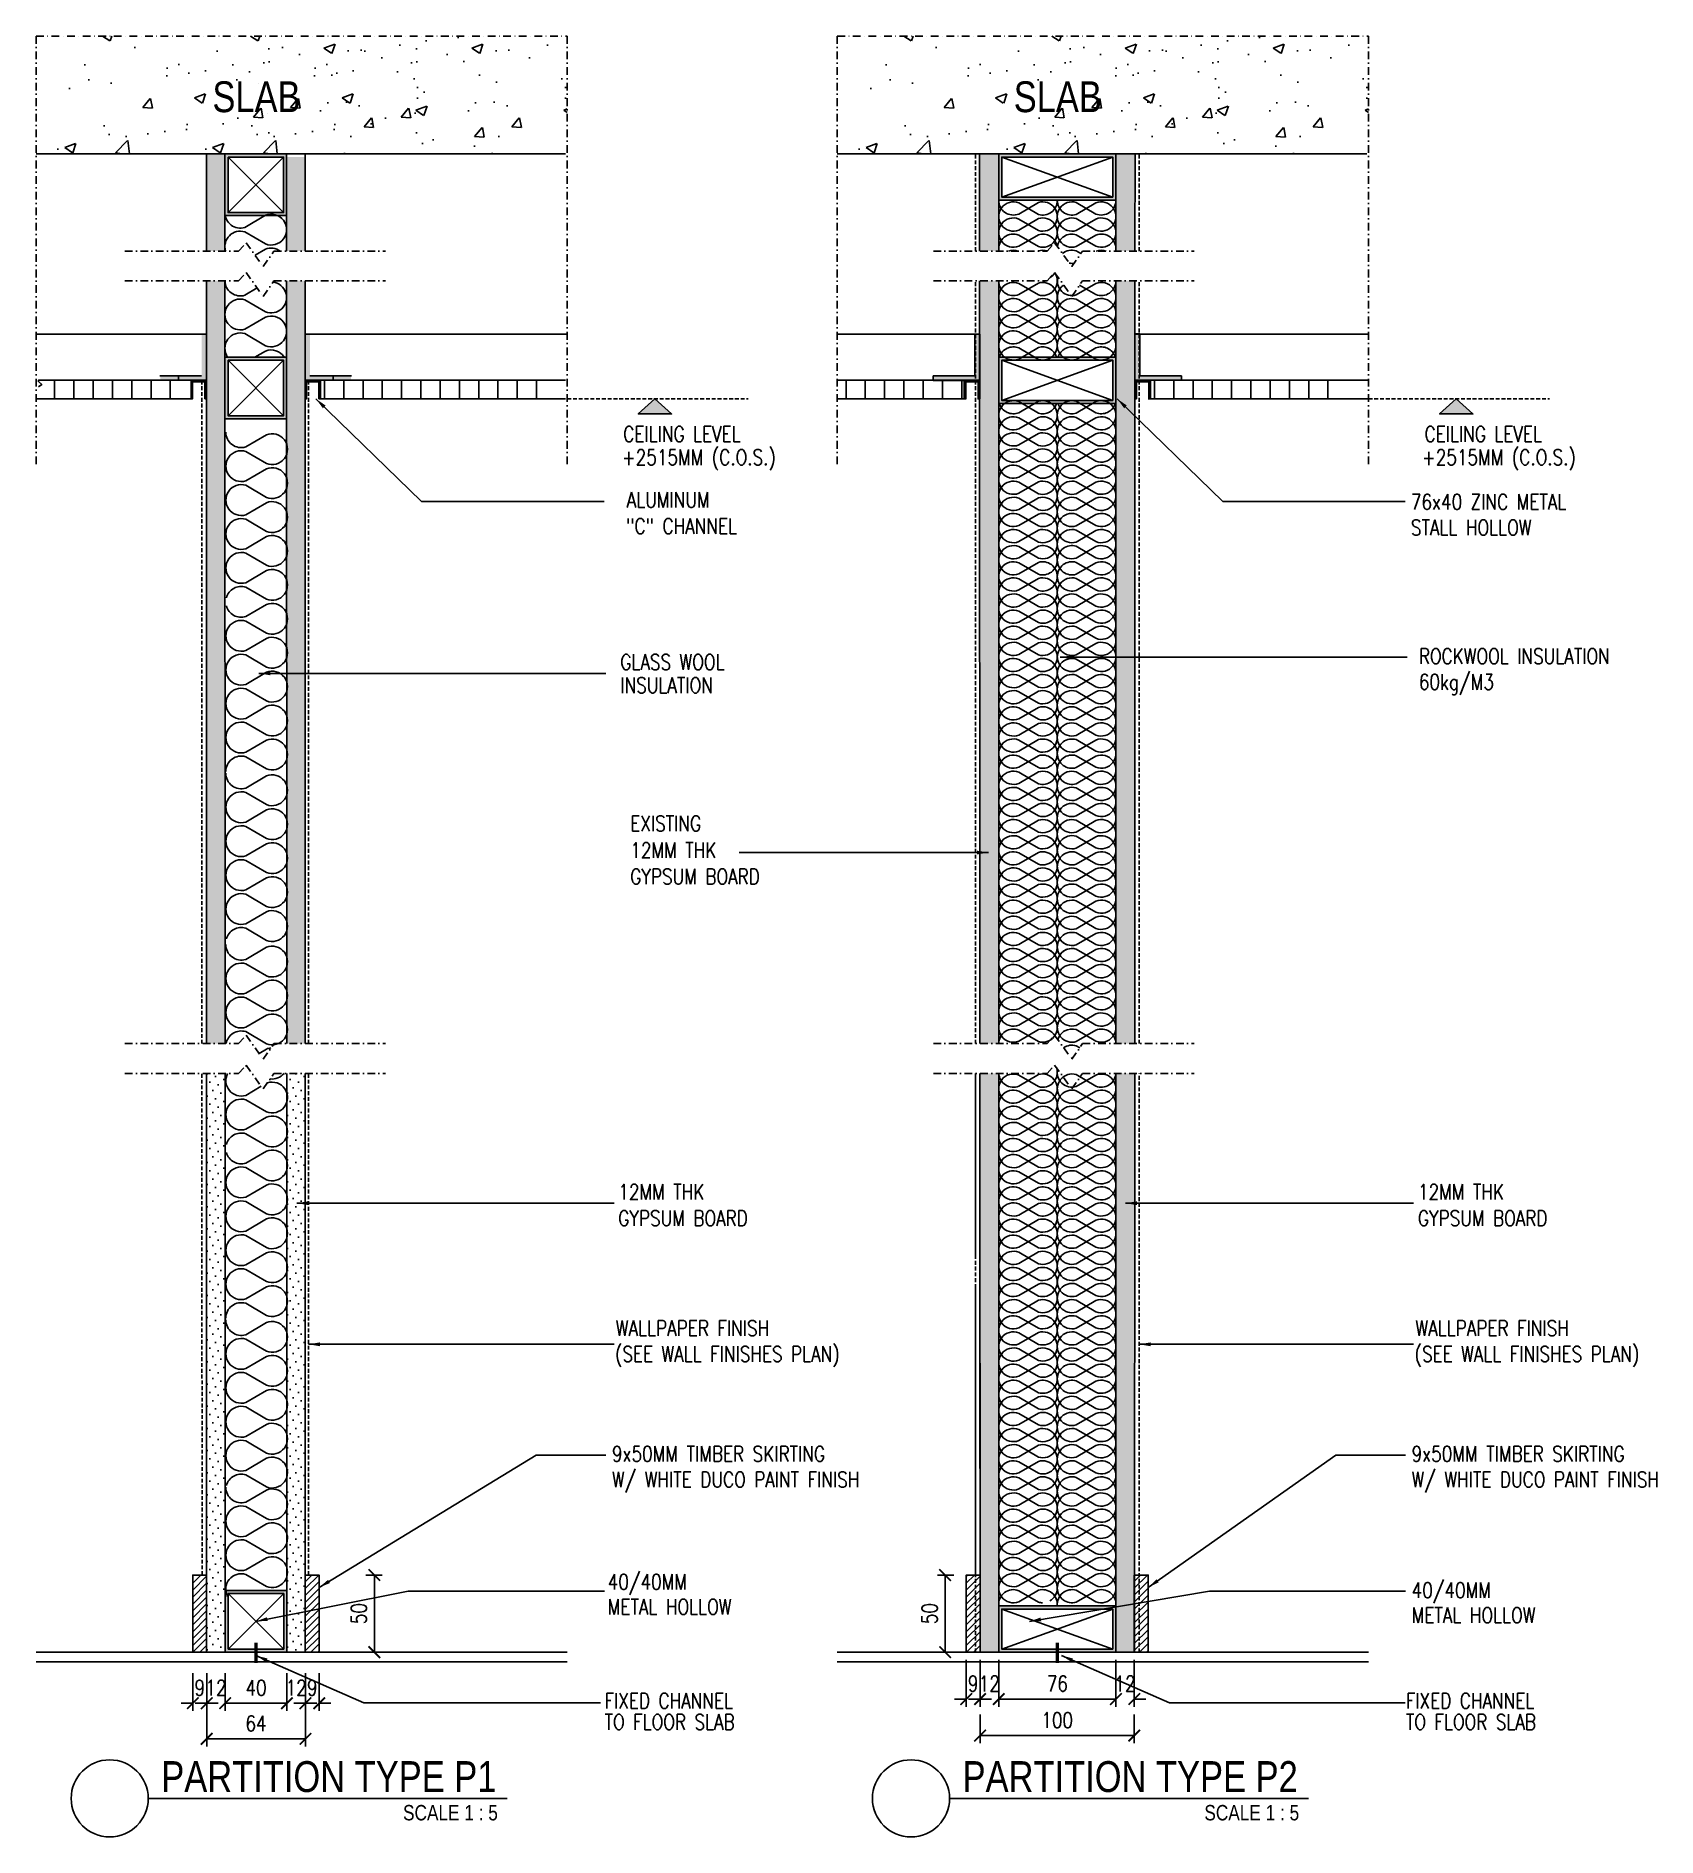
# Model space of a CAD drawing. Header units: millimetres. Extents: x 15742 to 451744, y -68201 to 290383.
# Drawn here: x 15742 to 16793, y 286382 to 287550 of the extents above; entities that cross this region are included whole.
import ezdxf
from ezdxf.enums import TextEntityAlignment as Align

# ---------------------------------------------------------------- set-up
doc = ezdxf.new("R2010")
doc.units = ezdxf.units.MM
doc.header["$LTSCALE"] = 10
doc.header["$MEASUREMENT"] = 0
doc.header["$PDMODE"] = 2
doc.header["$PDSIZE"] = -3
doc.linetypes.add('DASHDOT', pattern=[1, 0.5, -0.25, 0, -0.25])
doc.linetypes.add('HIDDEN', pattern=[0.375, 0.25, -0.125])
doc.layers.get('0').update_dxf_attribs({"linetype": 'CONTINUOUS'})
doc.layers.get('DEFPOINTS').update_dxf_attribs({"linetype": 'CONTINUOUS'})
for name, color, linetype in [('01APP', 1, 'CONTINUOUS'), ('02AFF', 2, 'CONTINUOUS'), ('03ABB', 3, 'CONTINUOUS'), ('03AFP', 3, 'CONTINUOUS'), ('03IPP-parttext', 7, 'CONTINUOUS'), ('04APP', 4, 'CONTINUOUS'), ('A-DETL-03', 3, 'CONTINUOUS')]:
    doc.layers.add(name, color=color, linetype=linetype)
doc.styles.add('DIM', font='ROMANS.shx', dxfattribs={"width": 0.8})
doc.styles.add('JDL', font='ARIALUNI.TTF', dxfattribs={"width": 0.8})
doc.dimstyles.new('D-5', dxfattribs={"dimscale": 5, "dimtxt": 2, "dimasz": 1.5, "dimexe": 1, "dimexo": 1, "dimgap": 1, "dimtad": 1, "dimdec": 0, "dimzin": 0, "dimdsep": 46, "dimtxsty": 'DIM', "dimblk": 'ARCHTICK', "dimcen": 0, "dimclrd": 8, "dimclre": 8, "dimclrt": 3, "dimadec": 0, "dimazin": 0, "dimtfac": 0.5, "dimtdec": 0, "dimtix": 1, "dimtofl": 0, "dimtmove": 2, "dimatfit": 3, "dimfxl": 0, "dimtolj": 1, "dimtzin": 0, "dimarcsym": 0})
pattern_1 = [(45, (-5241.94, 548.5143), (-1.79605122, 5.38815367), [0, -5.08])]
pattern_2 = [(45, (-8243.019, 0), (-2.24506403, 2.24506403), [])]
pattern_3 = [(45, (-8243.019, 0), (-2.24506403, 2.24506403), [])]

msp = doc.modelspace()

# ---------------------------------------------------------------- texts
at = {"layer": '03AFP', "width": 0.8}
for s, height, style, p in [('SLAB', 20, 'JDL', (15856.1097, 287500.393)), ('SLAB', 20, 'JDL', (16375.7235, 287500.393)), ('GLASS WOOL', 10, 'DIM', (16120.6505, 287138.8385)), ('INSULATION', 10, 'DIM', (16120.6505, 287123.7536)), ('EXISTING', 10, 'DIM', (16127.1028, 287034.1555)), ('12MM THK', 10, 'DIM', (16127.1028, 287016.8007)), ('GYPSUM BOARD', 10, 'DIM', (16127.1028, 286999.7014)), ('12MM THK', 10, 'DIM', (16119.3242, 286795.248)), ('12MM THK', 10, 'DIM', (16637.8595, 286795.248)), ('GYPSUM BOARD', 10, 'DIM', (16119.3242, 286778.1487)), ('GYPSUM BOARD', 10, 'DIM', (16637.8595, 286778.1487)), ('WALLPAPER FINISH', 10, 'DIM', (16117.7599, 286706.8649)), ('WALLPAPER FINISH', 10, 'DIM', (16636.2953, 286706.8649)), ('(SEE WALL FINISHES PLAN)', 10, 'DIM', (16117.1821, 286690.1317)), ('(SEE WALL FINISHES PLAN)', 10, 'DIM', (16635.7174, 286690.1317)), ('40/40MM', 10, 'DIM', (16112.4633, 286542.3904)), ('40/40MM', 10, 'DIM', (16633.7742, 286536.9341)), ('METAL HOLLOW', 10, 'DIM', (16112.4633, 286526.1999)), ('METAL HOLLOW', 10, 'DIM', (16633.7742, 286520.7436)), ('FIXED CHANNEL', 10, 'DIM', (16110.4176, 286465.249)), ('FIXED CHANNEL', 10, 'DIM', (16630.0314, 286465.249)), ('TO FLOOR SLAB', 10, 'DIM', (16110.4176, 286451.5189)), ('TO FLOOR SLAB', 10, 'DIM', (16630.0314, 286451.5189)), ('PARTITION TYPE P1', 20, 'JDL', (15822.9538, 286411.1249)), ('PARTITION TYPE P2', 20, 'JDL', (16342.5676, 286411.1249)), ('SCALE 1 : 5', 10, 'JDL', (15979.7163, 286392.7168)), ('SCALE 1 : 5', 10, 'JDL', (16499.3301, 286392.7168))]:
    msp.add_text(s, height=height, dxfattribs=dict(at, style=style)).set_placement(p)
at = {"layer": '03AFP', "style": 'DIM', "width": 0.8}
for s, p in [('CEILING LEVEL', (16160.5921, 287291.6755)), ('CEILING LEVEL', (16680.2059, 287291.6755)), ('+2515MM (C.O.S.)', (16171.5764, 287275.878)), ('+2515MM (C.O.S.)', (16690.3706, 287275.878))]:
    msp.add_text(s, height=10, dxfattribs=at).set_placement(p, align=Align.MIDDLE)
for s, p in [('ALUMINUM', (16178.5861, 287244.0493)), ('"C" CHANNEL', (16196.3316, 287226.9546))]:
    msp.add_text(s, height=10, dxfattribs=at).set_placement(p, align=Align.RIGHT)
at = {"layer": '03AFP', "char_height": 10, "attachment_point": 1, "style": 'DIM'}
for s, insert, width in [('76x40 ZINC METAL\\PSTALL HOLLOW', (16633.2809, 287252.6904), 157.714286), ('ROCKWOOL INSULATION\\P60kg/M3', (16638.4493, 287152.5815), 146.631373), ('\\A1;9x50MM TIMBER SKIRTING\\PW/ WHITE DUCO PAINT FINISH', (16115.2187, 286635.3682), 180.838615), ('\\A1;9x50MM TIMBER SKIRTING\\PW/ WHITE DUCO PAINT FINISH', (16633.7541, 286635.3682), 180.838615)]:
    msp.add_mtext(s, dxfattribs=dict(at, insert=insert, width=width))

# ---------------------------------------------------------------- blocks, each defined once
blk = doc.blocks.new('_ARCHTICK')
at = {"color": 0, "linetype": 'ByBlock', "const_width": 0.15}
blk.add_lwpolyline([(-0.5, -0.5), (0.5, 0.5)], dxfattribs=at)
blk = doc.blocks.new('*D21')
at = {"layer": '03AFP', "color": 8, "lineweight": -2}
for p, q in [((15864.4, 286488.1), (15864.4, 286463.7)), ((15904.4, 286488.1), (15904.4, 286463.7)), ((15904.4, 286468.7), (15864.4, 286468.7))]:
    blk.add_line(p, q, dxfattribs=at)
at = {"layer": 'DEFPOINTS', "color": 0}
for p in [(15864.4, 286493.1), (15904.4, 286493.1), (15864.4, 286468.7)]:
    blk.add_point(p, dxfattribs=at)
at = {"layer": '03AFP', "color": 8, "lineweight": -2, "xscale": 7.5, "yscale": 7.5, "zscale": 7.5, "rotation": 180}
blk.add_blockref('_ARCHTICK', (15864.4, 286468.7), dxfattribs=at)
at = {"layer": '03AFP', "color": 8, "lineweight": -2, "xscale": 7.5, "yscale": 7.5, "zscale": 7.5}
blk.add_blockref('_ARCHTICK', (15904.4, 286468.7), dxfattribs=at)
at = {"layer": '03AFP', "color": 3, "insert": (15884.4, 286478.7), "char_height": 10, "attachment_point": 5, "style": 'DIM'}
blk.add_mtext('\\A1;40', dxfattribs=at)
blk = doc.blocks.new('HOLLOW')
at = {"layer": '03AFP'}
h = blk.add_hatch(color=1, dxfattribs=at)
h.paths.add_polyline_path([(0, 40), (0, 0), (40, 0), (40, 40)])
h.paths.add_polyline_path([(38, 38), (38, 2), (2, 2), (2, 38)], flags=16)
for points in [[(0, 40), (0, 0), (40, 0), (40, 40)], [(2, 38), (2, 2), (38, 2), (38, 38)]]:
    blk.add_lwpolyline(points, close=True, dxfattribs=at)
blk = doc.blocks.new('*D22')
at = {"layer": '02AFF', "color": 8, "lineweight": -2}
for p, q in [((15852.4, 286483.1), (15852.4, 286440.6)), ((15916.4, 286483.1), (15916.4, 286440.6)), ((15916.4, 286445.6), (15852.4, 286445.6))]:
    blk.add_line(p, q, dxfattribs=at)
at = {"layer": 'DEFPOINTS', "color": 0}
for p in [(15852.4, 286488.1), (15916.4, 286488.1), (15852.4, 286445.6)]:
    blk.add_point(p, dxfattribs=at)
at = {"layer": '02AFF', "color": 8, "lineweight": -2, "xscale": 7.5, "yscale": 7.5, "zscale": 7.5, "rotation": 180}
blk.add_blockref('_ARCHTICK', (15852.4, 286445.6), dxfattribs=at)
at = {"layer": '02AFF', "color": 8, "lineweight": -2, "xscale": 7.5, "yscale": 7.5, "zscale": 7.5}
blk.add_blockref('_ARCHTICK', (15916.4, 286445.6), dxfattribs=at)
at = {"layer": '02AFF', "color": 3, "insert": (15884.4, 286455.6), "char_height": 10, "attachment_point": 5, "style": 'DIM'}
blk.add_mtext('\\A1;64', dxfattribs=at)
blk = doc.blocks.new('*D23')
at = {"layer": '03AFP', "color": 8, "lineweight": -2}
for p, q in [((15955.5, 286551.8), (15966.1, 286551.8)), ((15961.1, 286501.8), (15961.1, 286551.8)), ((15955.5, 286501.8), (15966.1, 286501.8))]:
    blk.add_line(p, q, dxfattribs=at)
at = {"layer": 'DEFPOINTS', "color": 0}
for p in [(15950.5, 286551.8), (15961.1, 286551.8), (15950.5, 286501.8)]:
    blk.add_point(p, dxfattribs=at)
at = {"layer": '03AFP', "color": 8, "lineweight": -2, "xscale": 7.5, "yscale": 7.5, "zscale": 7.5}
for p, rotation in [((15961.1, 286551.8), 90), ((15961.1, 286501.8), 270)]:
    blk.add_blockref('_ARCHTICK', p, dxfattribs=dict(at, rotation=rotation))
at = {"layer": '03AFP', "color": 3, "insert": (15951.1, 286526.8), "char_height": 10, "attachment_point": 5, "rotation": 90, "style": 'DIM'}
blk.add_mtext('\\A1;50', dxfattribs=at)
blk = doc.blocks.new('*D24')
at = {"layer": '03AFP', "color": 8, "lineweight": -2}
for p, q in [((15916.4, 286488.1), (15916.4, 286463.7)), ((15925.4, 286488.1), (15925.4, 286463.7)), ((15916.4, 286468.7), (15908.9, 286468.7)), ((15925.4, 286468.7), (15932.9, 286468.7))]:
    blk.add_line(p, q, dxfattribs=at)
at = {"layer": 'DEFPOINTS', "color": 0}
for p in [(15916.4, 286493.1), (15925.4, 286493.1), (15916.4, 286468.7)]:
    blk.add_point(p, dxfattribs=at)
at = {"layer": '03AFP', "color": 8, "lineweight": -2, "xscale": 7.5, "yscale": 7.5, "zscale": 7.5}
blk.add_blockref('_ARCHTICK', (15916.4, 286468.7), dxfattribs=at)
at = {"layer": '03AFP', "color": 8, "lineweight": -2, "xscale": 7.5, "yscale": 7.5, "zscale": 7.5, "rotation": 180}
blk.add_blockref('_ARCHTICK', (15925.4, 286468.7), dxfattribs=at)
at = {"layer": '03AFP', "color": 3, "insert": (15920.9, 286478.7), "char_height": 10, "attachment_point": 5, "style": 'DIM'}
blk.add_mtext('\\A1;9', dxfattribs=at)
blk = doc.blocks.new('*D25')
at = {"layer": '03AFP', "color": 8, "lineweight": -2}
for p, q in [((15904.4, 286488.1), (15904.4, 286463.7)), ((15916.4, 286488.1), (15916.4, 286463.7)), ((15904.4, 286468.7), (15896.9, 286468.7)), ((15916.4, 286468.7), (15923.9, 286468.7))]:
    blk.add_line(p, q, dxfattribs=at)
at = {"layer": 'DEFPOINTS', "color": 0}
for p in [(15904.4, 286493.1), (15916.4, 286493.1), (15904.4, 286468.7)]:
    blk.add_point(p, dxfattribs=at)
at = {"layer": '03AFP', "color": 8, "lineweight": -2, "xscale": 7.5, "yscale": 7.5, "zscale": 7.5}
blk.add_blockref('_ARCHTICK', (15904.4, 286468.7), dxfattribs=at)
at = {"layer": '03AFP', "color": 8, "lineweight": -2, "xscale": 7.5, "yscale": 7.5, "zscale": 7.5, "rotation": 180}
blk.add_blockref('_ARCHTICK', (15916.4, 286468.7), dxfattribs=at)
at = {"layer": '03AFP', "color": 3, "insert": (15910.4, 286478.7), "char_height": 10, "attachment_point": 5, "style": 'DIM'}
blk.add_mtext('\\A1;12', dxfattribs=at)
blk = doc.blocks.new('*D26')
at = {"layer": '03AFP', "color": 8, "lineweight": -2}
for p, q in [((15843.4, 286488.1), (15843.4, 286463.7)), ((15852.4, 286488.1), (15852.4, 286463.7)), ((15843.4, 286468.7), (15835.9, 286468.7)), ((15852.4, 286468.7), (15859.9, 286468.7))]:
    blk.add_line(p, q, dxfattribs=at)
at = {"layer": 'DEFPOINTS', "color": 0}
for p in [(15843.4, 286493.1), (15852.4, 286493.1), (15852.4, 286468.7)]:
    blk.add_point(p, dxfattribs=at)
at = {"layer": '03AFP', "color": 8, "lineweight": -2, "xscale": 7.5, "yscale": 7.5, "zscale": 7.5}
blk.add_blockref('_ARCHTICK', (15843.4, 286468.7), dxfattribs=at)
at = {"layer": '03AFP', "color": 8, "lineweight": -2, "xscale": 7.5, "yscale": 7.5, "zscale": 7.5, "rotation": 180}
blk.add_blockref('_ARCHTICK', (15852.4, 286468.7), dxfattribs=at)
at = {"layer": '03AFP', "color": 3, "insert": (15847.9, 286478.7), "char_height": 10, "attachment_point": 5, "style": 'DIM'}
blk.add_mtext('\\A1;9', dxfattribs=at)
blk = doc.blocks.new('*D27')
at = {"layer": '03AFP', "color": 8, "lineweight": -2}
for p, q in [((15852.4, 286488.1), (15852.4, 286463.7)), ((15864.4, 286488.1), (15864.4, 286463.7)), ((15852.4, 286468.7), (15844.9, 286468.7)), ((15864.4, 286468.7), (15871.9, 286468.7))]:
    blk.add_line(p, q, dxfattribs=at)
at = {"layer": 'DEFPOINTS', "color": 0}
for p in [(15852.4, 286493.1), (15864.4, 286493.1), (15864.4, 286468.7)]:
    blk.add_point(p, dxfattribs=at)
at = {"layer": '03AFP', "color": 8, "lineweight": -2, "xscale": 7.5, "yscale": 7.5, "zscale": 7.5}
blk.add_blockref('_ARCHTICK', (15852.4, 286468.7), dxfattribs=at)
at = {"layer": '03AFP', "color": 8, "lineweight": -2, "xscale": 7.5, "yscale": 7.5, "zscale": 7.5, "rotation": 180}
blk.add_blockref('_ARCHTICK', (15864.4, 286468.7), dxfattribs=at)
at = {"layer": '03AFP', "color": 3, "insert": (15858.4, 286478.7), "char_height": 10, "attachment_point": 5, "style": 'DIM'}
blk.add_mtext('\\A1;12', dxfattribs=at)
blk = doc.blocks.new('*D28')
at = {"layer": '03AFP', "color": 8, "lineweight": -2}
for p, q in [((16336.8, 286551.8), (16326.2, 286551.8)), ((16331.2, 286501.8), (16331.2, 286551.8)), ((16336.8, 286501.8), (16326.2, 286501.8))]:
    blk.add_line(p, q, dxfattribs=at)
at = {"layer": 'DEFPOINTS', "color": 0}
for p in [(16331.2, 286551.8), (16341.8, 286551.8), (16341.8, 286501.8)]:
    blk.add_point(p, dxfattribs=at)
at = {"layer": '03AFP', "color": 8, "lineweight": -2, "xscale": 7.5, "yscale": 7.5, "zscale": 7.5}
for p, rotation in [((16331.2, 286551.8), 90), ((16331.2, 286501.8), 270)]:
    blk.add_blockref('_ARCHTICK', p, dxfattribs=dict(at, rotation=rotation))
at = {"layer": '03AFP', "color": 3, "insert": (16321.2, 286526.8), "char_height": 10, "attachment_point": 5, "rotation": 90, "style": 'DIM'}
blk.add_mtext('\\A1;50', dxfattribs=at)
blk = doc.blocks.new('*D51')
at = {"color": 8, "lineweight": -2}
for p, q in [((16344.9, 286496.8), (16344.9, 286466.4)), ((16353.9, 286496.8), (16353.9, 286466.4)), ((16344.9, 286471.4), (16337.4, 286471.4)), ((16353.9, 286471.4), (16361.4, 286471.4))]:
    blk.add_line(p, q, dxfattribs=at)
at = {"layer": 'DEFPOINTS', "color": 0}
for p in [(16344.9, 286501.8), (16353.9, 286501.8), (16353.9, 286471.4)]:
    blk.add_point(p, dxfattribs=at)
at = {"color": 8, "lineweight": -2, "xscale": 7.5, "yscale": 7.5, "zscale": 7.5}
blk.add_blockref('_ARCHTICK', (16344.9, 286471.4), dxfattribs=at)
at = {"color": 8, "lineweight": -2, "xscale": 7.5, "yscale": 7.5, "zscale": 7.5, "rotation": 180}
blk.add_blockref('_ARCHTICK', (16353.9, 286471.4), dxfattribs=at)
at = {"color": 3, "insert": (16349.4, 286481.4), "char_height": 10, "attachment_point": 5, "style": 'DIM'}
blk.add_mtext('\\A1;9', dxfattribs=at)
blk = doc.blocks.new('*D52')
at = {"color": 8, "lineweight": -2}
for p, q in [((16353.9, 286496.8), (16353.9, 286466.4)), ((16366, 286496.8), (16366, 286466.4)), ((16353.9, 286471.4), (16346.4, 286471.4)), ((16366, 286471.4), (16373.5, 286471.4))]:
    blk.add_line(p, q, dxfattribs=at)
at = {"layer": 'DEFPOINTS', "color": 0}
for p in [(16353.9, 286501.8), (16366, 286501.8), (16366, 286471.4)]:
    blk.add_point(p, dxfattribs=at)
at = {"color": 8, "lineweight": -2, "xscale": 7.5, "yscale": 7.5, "zscale": 7.5}
blk.add_blockref('_ARCHTICK', (16353.9, 286471.4), dxfattribs=at)
at = {"color": 8, "lineweight": -2, "xscale": 7.5, "yscale": 7.5, "zscale": 7.5, "rotation": 180}
blk.add_blockref('_ARCHTICK', (16366, 286471.4), dxfattribs=at)
at = {"color": 3, "insert": (16359.9, 286481.4), "char_height": 10, "attachment_point": 5, "style": 'DIM'}
blk.add_mtext('\\A1;12', dxfattribs=at)
blk = doc.blocks.new('*D53')
at = {"color": 8, "lineweight": -2}
for p, q in [((16366, 286496.8), (16366, 286466.4)), ((16442, 286496.8), (16442, 286466.4)), ((16366, 286471.4), (16442, 286471.4))]:
    blk.add_line(p, q, dxfattribs=at)
at = {"layer": 'DEFPOINTS', "color": 0}
for p in [(16366, 286501.8), (16442, 286501.8), (16442, 286471.4)]:
    blk.add_point(p, dxfattribs=at)
at = {"color": 8, "lineweight": -2, "xscale": 7.5, "yscale": 7.5, "zscale": 7.5, "rotation": 180}
blk.add_blockref('_ARCHTICK', (16366, 286471.4), dxfattribs=at)
at = {"color": 8, "lineweight": -2, "xscale": 7.5, "yscale": 7.5, "zscale": 7.5}
blk.add_blockref('_ARCHTICK', (16442, 286471.4), dxfattribs=at)
at = {"color": 3, "insert": (16404, 286481.4), "char_height": 10, "attachment_point": 5, "style": 'DIM'}
blk.add_mtext('\\A1;76', dxfattribs=at)
blk = doc.blocks.new('*D54')
at = {"color": 8, "lineweight": -2}
for p, q in [((16442, 286496.8), (16442, 286466.4)), ((16453.9, 286496.8), (16453.9, 286466.4)), ((16442, 286471.4), (16434.5, 286471.4)), ((16453.9, 286471.4), (16461.4, 286471.4))]:
    blk.add_line(p, q, dxfattribs=at)
at = {"layer": 'DEFPOINTS', "color": 0}
for p in [(16442, 286501.8), (16453.9, 286501.8), (16453.9, 286471.4)]:
    blk.add_point(p, dxfattribs=at)
at = {"color": 8, "lineweight": -2, "xscale": 7.5, "yscale": 7.5, "zscale": 7.5}
blk.add_blockref('_ARCHTICK', (16442, 286471.4), dxfattribs=at)
at = {"color": 8, "lineweight": -2, "xscale": 7.5, "yscale": 7.5, "zscale": 7.5, "rotation": 180}
blk.add_blockref('_ARCHTICK', (16453.9, 286471.4), dxfattribs=at)
at = {"color": 3, "insert": (16447.9, 286481.4), "char_height": 10, "attachment_point": 5, "style": 'DIM'}
blk.add_mtext('\\A1;12', dxfattribs=at)
blk = doc.blocks.new('*D55')
at = {"color": 8, "lineweight": -2}
for p, q in [((16353.9, 286461.4), (16353.9, 286442.7)), ((16453.9, 286461.4), (16453.9, 286442.7)), ((16453.9, 286447.7), (16353.9, 286447.7))]:
    blk.add_line(p, q, dxfattribs=at)
at = {"layer": 'DEFPOINTS', "color": 0}
for p in [(16353.9, 286466.4), (16453.9, 286466.4), (16353.9, 286447.7)]:
    blk.add_point(p, dxfattribs=at)
at = {"color": 8, "lineweight": -2, "xscale": 7.5, "yscale": 7.5, "zscale": 7.5, "rotation": 180}
blk.add_blockref('_ARCHTICK', (16353.9, 286447.7), dxfattribs=at)
at = {"color": 8, "lineweight": -2, "xscale": 7.5, "yscale": 7.5, "zscale": 7.5}
blk.add_blockref('_ARCHTICK', (16453.9, 286447.7), dxfattribs=at)
at = {"color": 3, "insert": (16403.9, 286457.7), "char_height": 10, "attachment_point": 5, "style": 'DIM'}
blk.add_mtext('\\A1;100', dxfattribs=at)

# ---------------------------------------------------------------- dimensions: what is measured, and where the dimension line sits
at = {"color": 253}
for base, p1, p2, picture, middle in [((16353.9104, 286471.4453), (16344.9104, 286501.7729), (16353.9104, 286501.7729), '*D51', (16349.4104, 286481.4453)), ((16365.9761, 286471.4453), (16353.9104, 286501.7729), (16365.9761, 286501.7729), '*D52', (16359.9433, 286481.4453)), ((16441.9761, 286471.4453), (16365.9761, 286501.7729), (16441.9761, 286501.7729), '*D53', (16403.9761, 286481.4453)), ((16453.9043, 286471.4453), (16441.9761, 286501.7729), (16453.9043, 286501.7753), '*D54', (16447.9402, 286481.4453)), ((16353.9104, 286447.6685), (16453.9043, 286466.4453), (16353.9104, 286466.4453), '*D55', (16403.9074, 286457.6685))]:
    dim = msp.add_linear_dim(base=base, p1=p1, p2=p2, dimstyle='D-5', override={"dimfxl": 2}, dxfattribs=at)
    dim.commit()
    dim.dimension.update_dxf_attribs({"geometry": picture, "text_midpoint": middle})
at = {"layer": '02AFF', "color": 253}
dim = msp.add_linear_dim(base=(15852.3623, 286445.6177), p1=(15916.3623, 286488.1407), p2=(15852.3623, 286488.1407), dimstyle='D-5', dxfattribs=at)
dim.commit()
dim.dimension.update_dxf_attribs({"geometry": '*D22', "text_midpoint": (15884.3623, 286455.6177)})
at = {"layer": '03AFP', "color": 2}
for base, p1, p2, angle, picture, middle in [((15961.115, 286551.7729), (15950.4921, 286501.7729), (15950.4921, 286551.7729), 90, '*D23', (15951.115, 286526.7729)), ((16331.2234, 286551.7729), (16341.8463, 286501.7729), (16341.8463, 286551.7729), 90, '*D28', (16321.2234, 286526.7729)), ((15852.3623, 286468.7345), (15843.3623, 286493.1407), (15852.3623, 286493.1407), 180, '*D26', (15847.8623, 286478.7345)), ((15864.3623, 286468.7345), (15852.3623, 286493.1407), (15864.3623, 286493.1407), 180, '*D27', (15858.3623, 286478.7345))]:
    dim = msp.add_linear_dim(base=base, p1=p1, p2=p2, angle=angle, dimstyle='D-5', dxfattribs=at)
    dim.commit()
    dim.dimension.update_dxf_attribs({"geometry": picture, "text_midpoint": middle})
for base, p1, p2, picture, middle in [((15864.3623, 286468.7345), (15904.3623, 286493.1407), (15864.3623, 286493.1407), '*D21', (15884.3623, 286478.7345)), ((15904.3623, 286468.7345), (15916.3623, 286493.1407), (15904.3623, 286493.1407), '*D25', (15910.3623, 286478.7345)), ((15916.3623, 286468.7345), (15925.3623, 286493.1407), (15916.3623, 286493.1407), '*D24', (15920.8623, 286478.7345))]:
    dim = msp.add_linear_dim(base=base, p1=p1, p2=p2, dimstyle='D-5', dxfattribs=at)
    dim.commit()
    dim.dimension.update_dxf_attribs({"geometry": picture, "text_midpoint": middle})

# ---------------------------------------------------------------- hatches: boundary and pattern name
h = msp.add_hatch()
h.set_pattern_fill('DOTS', color=256, scale=3.2, angle=45, style=0)
h.set_pattern_definition(pattern_1)
h.paths.add_polyline_path([(15852.0761, 287410.3318), (15864.2136, 287410.3318), (15864.2054, 287473.3107), (15852.0673, 287473.2587)])
h.paths.add_polyline_path([(15864.2161, 287391.0366), (15852.0788, 287391.0366), (15852.1474, 286896.3763), (15864.2805, 286896.3763)])
h = msp.add_hatch()
h.set_pattern_fill('DOTS', color=256, scale=3.2, angle=45, style=0)
h.set_pattern_definition([(45, (-5189.944, 548.5143), (-1.79605122, 5.38815367), [0, -5.08])])
h.paths.add_polyline_path([(15904.0718, 287410.3318), (15916.2094, 287410.3318), (15916.2014, 287471.3107), (15904.0633, 287471.2587)])
h.paths.add_polyline_path([(15916.2119, 287391.0366), (15904.0745, 287391.0366), (15904.1434, 286896.3763), (15916.2765, 286896.3763)])
h = msp.add_hatch()
h.set_pattern_fill('DOTS', color=256, scale=3.2, angle=45, style=0)
h.set_pattern_definition([(45, (-4740.326, 548.5143), (-1.79605122, 5.38815367), [0, -5.08])])
h.paths.add_polyline_path([(16365.9433, 286759.0484), (16353.6811, 286759.0484), (16353.6811, 286501.7729), (16365.9433, 286501.7729)])
h.paths.add_polyline_path([(16365.9433, 286877.0811), (16353.6811, 286877.0811), (16353.6811, 286759.0484), (16365.9433, 286759.0484)])
h.paths.add_polyline_path([(16365.9433, 287391.0366), (16353.6811, 287391.0366), (16353.6811, 286896.3763), (16365.9433, 286896.3763)])
h.paths.add_polyline_path([(16353.6811, 287410.3318), (16365.9433, 287410.3318), (16365.9433, 287473.2847), (16353.6811, 287473.2847)])
h = msp.add_hatch(color=1)
h.paths.add_polyline_path([(16439.9761, 287445.2847), (16367.9761, 287445.2847), (16367.9761, 287471.2847), (16439.9761, 287471.2847)], flags=16)
h.paths.add_polyline_path([(16441.9761, 287443.2847), (16365.9761, 287443.2847), (16365.9761, 287473.2847), (16441.9761, 287473.2847)])
h = msp.add_hatch()
h.set_pattern_fill('DOTS', color=256, scale=3.2, angle=45, style=0)
h.set_pattern_definition([(45, (-4704.326, 548.5143), (-1.79605122, 5.38815367), [0, -5.08])])
h.paths.add_polyline_path([(16453.9653, 286877.0811), (16441.7032, 286877.0811), (16441.7032, 286501.7729), (16453.9653, 286501.7729)])
h.paths.add_polyline_path([(16441.7032, 287410.3318), (16453.9653, 287410.3318), (16453.9653, 287473.2847), (16441.7032, 287473.2847)])
h.paths.add_polyline_path([(16453.9653, 287391.0366), (16441.7032, 287391.0366), (16441.7032, 286896.3763), (16453.9653, 286896.3763)])
for points in [[(15849.0951, 287356.5324), (15852.2094, 287356.5324), (15852.2094, 287326.5324), (15822.3338, 287326.5324), (15822.3338, 287329.5324), (15849.0951, 287329.5324)], [(15919.3095, 287356.5372), (15916.1952, 287356.5372), (15916.1952, 287326.5372), (15946.0708, 287326.5372), (15946.0708, 287329.5372), (15919.3095, 287329.5372)], [(16353.637, 287326.5024), (16353.637, 287356.5305), (16350.5227, 287356.5305), (16350.5227, 287329.453), (16323.5227, 287329.453), (16323.5227, 287326.5024), (16331.643, 287326.5024), (16331.643, 287326.5169), (16341.643, 287326.5169), (16341.6434, 287326.5169)], [(16466.3088, 287326.5348), (16466.3088, 287326.5493), (16476.3092, 287326.5493), (16484.4295, 287326.5348), (16484.4295, 287329.4854), (16457.4295, 287329.4854), (16457.4295, 287356.5628), (16454.3152, 287356.5628), (16454.3152, 287326.5348)], [(15843.2153, 287325.5493), (15843.2149, 287314.5352), (15842.2154, 287314.5352), (15842.2154, 287326.5493), (15852.2154, 287326.5493), (15852.2149, 287314.5533), (15851.2149, 287314.5533), (15851.2153, 287325.5493)], [(15843.2157, 287325.5493), (15843.2154, 287314.5352), (15842.2158, 287314.5352), (15842.2158, 287326.5493), (15852.2158, 287326.5493), (15852.2154, 287314.5533), (15851.2154, 287314.5533), (15851.2157, 287325.5493)], [(15925.2031, 287325.5493), (15925.2035, 287314.5352), (15926.2031, 287314.5352), (15926.2031, 287326.5493), (15916.2031, 287326.5493), (15916.2035, 287314.5533), (15917.2035, 287314.5533), (15917.2031, 287325.5493)], [(15925.2035, 287325.5493), (15925.2039, 287314.5352), (15926.2035, 287314.5352), (15926.2035, 287326.5493), (15916.2035, 287326.5493), (15916.2039, 287314.5533), (15917.2039, 287314.5533), (15917.2035, 287325.5493)], [(16344.6366, 287325.5024), (16344.6362, 287314.4883), (16343.6366, 287314.4883), (16343.6366, 287326.5024), (16353.6366, 287326.5024), (16353.6362, 287314.5064), (16352.6362, 287314.5064), (16352.6366, 287325.5024)], [(16344.637, 287325.5024), (16344.6366, 287314.4883), (16343.637, 287314.4883), (16343.637, 287326.5024), (16353.637, 287326.5024), (16353.6366, 287314.5064), (16352.6366, 287314.5064), (16352.637, 287325.5024)], [(16463.3172, 287325.5213), (16463.3176, 287314.5072), (16464.3171, 287314.5072), (16464.3171, 287326.5213), (16454.3171, 287326.5213), (16454.3175, 287314.5253), (16455.3175, 287314.5253), (16455.3172, 287325.5213)], [(16463.3176, 287325.5213), (16463.318, 287314.5072), (16464.3176, 287314.5072), (16464.3176, 287326.5213), (16454.3176, 287326.5213), (16454.318, 287314.5253), (16455.318, 287314.5253), (16455.3176, 287325.5213)], [(16143.0394, 287314.5347), (16143.0393, 287314.5347), (16132.2141, 287304.6722), (16153.8647, 287304.6722)], [(16662.6532, 287314.5347), (16662.6531, 287314.5347), (16651.8279, 287304.6722), (16673.4785, 287304.6722)]]:
    msp.add_hatch(color=253).paths.add_polyline_path(points)
h = msp.add_hatch(color=1)
h.paths.add_polyline_path([(16439.9761, 287313.5068), (16367.9761, 287313.5068), (16367.9761, 287339.5068), (16439.9761, 287339.5068)], flags=16)
h.paths.add_polyline_path([(16441.9761, 287311.5068), (16365.9761, 287311.5068), (16365.9761, 287341.5068), (16441.9761, 287341.5068)])
h = msp.add_hatch()
h.set_pattern_fill('DOTS', color=256, scale=3.2, angle=45, style=0)
h.set_pattern_definition(pattern_1)
h.paths.add_polyline_path([(15852.0673, 286501.7729), (15864.3295, 286501.7729), (15864.3295, 286877.0811), (15852.0673, 286877.0811)])
h = msp.add_hatch()
h.set_pattern_fill('DOTS', color=256, scale=3.2, angle=45, style=0)
h.set_pattern_definition(pattern_1)
h.paths.add_polyline_path([(15904.0894, 286501.7729), (15916.3515, 286501.7729), (15916.3515, 286877.0811), (15904.0894, 286877.0811)])
h = msp.add_hatch()
h.set_pattern_fill('ANSI31', color=253, style=0)
h.set_pattern_definition([(45, (-8744.633, -6e-11), (-2.24506403, 2.24506403), [])])
h.paths.add_polyline_path([(15843.3032, 286551.7729), (15852.2966, 286551.7729), (15852.2966, 286501.7729), (15843.2966, 286501.7729)])
h = msp.add_hatch()
h.set_pattern_fill('ANSI31', color=253, style=0)
h.set_pattern_definition([(45, (-8744.4954, -6e-11), (-2.24506403, 2.24506403), [])])
h.paths.add_polyline_path([(15925.2839, 286551.7729), (15916.2905, 286551.7729), (15916.2905, 286501.7729), (15925.2905, 286501.7729)])
h = msp.add_hatch()
h.set_pattern_fill('ANSI31', color=253, style=0)
h.set_pattern_definition(pattern_2)
h.paths.add_polyline_path([(16344.917, 286551.7729), (16353.9104, 286551.7729), (16353.9104, 286501.7729), (16344.9104, 286501.7729)])
h = msp.add_hatch()
h.set_pattern_fill('ANSI31', color=253, style=0)
h.set_pattern_definition(pattern_3)
h.paths.add_polyline_path([(16344.917, 286551.7729), (16353.9104, 286551.7729), (16353.9104, 286501.7729), (16344.9104, 286501.7729)])
h = msp.add_hatch()
h.set_pattern_fill('ANSI31', color=253, style=0)
h.set_pattern_definition(pattern_2)
h.paths.add_polyline_path([(16462.8977, 286551.7729), (16453.9043, 286551.7729), (16453.9043, 286501.7729), (16462.9043, 286501.7729)])
h = msp.add_hatch()
h.set_pattern_fill('ANSI31', color=253, style=0)
h.set_pattern_definition(pattern_3)
h.paths.add_polyline_path([(16462.8977, 286551.7729), (16453.9043, 286551.7729), (16453.9043, 286501.7729), (16462.9043, 286501.7729)])
h = msp.add_hatch(color=1)
h.paths.add_polyline_path([(16439.9761, 286503.7729), (16367.9761, 286503.7729), (16367.9761, 286529.7729), (16439.9761, 286529.7729)], flags=16)
h.paths.add_polyline_path([(16441.9761, 286501.7729), (16365.9761, 286501.7729), (16365.9761, 286531.7729), (16441.9761, 286531.7729)])
at = {"layer": '02AFF'}
h = msp.add_hatch(color=1, dxfattribs=at)
h.paths.add_polyline_path([(15902.3295, 286503.7729), (15866.3295, 286503.7729), (15866.3295, 286539.7729), (15902.3295, 286539.7729)], flags=16)
h.paths.add_polyline_path([(15904.3295, 286501.7729), (15864.3295, 286501.7729), (15864.3295, 286541.7729), (15904.3295, 286541.7729)])
at = {"layer": '03AFP'}
h = msp.add_hatch(dxfattribs=at)
h.set_pattern_fill('_U', color=256, scale=12.5, angle=90, style=0, pattern_type=0)
h.set_pattern_definition([(90, (-646.229, -2860.919), (-12.5, 8e-16), [])])
h.paths.add_polyline_path([(15840.2035, 287314.5348), (15840.2011, 287326.5348), (15743.2467, 287326.5348), (15743.2467, 287325.7033), (15745.407, 287323.7402), (15743.2467, 287322.1914), (15743.2467, 287314.5348)])
h.paths.add_polyline_path([(15928.2011, 287326.5348), (15928.2035, 287314.5348), (16073.0138, 287314.5348), (16073.0138, 287326.5348)])
h = msp.add_hatch(dxfattribs=at)
h.set_pattern_fill('_U', color=256, scale=12.5, angle=90, style=0, pattern_type=0)
h.set_pattern_definition([(90, (-133.023, -2860.919), (-12.5, 8e-16), [])])
h.paths.add_polyline_path([(16353.4087, 287314.5348), (16353.4063, 287326.5348), (16256.452, 287326.5348), (16256.452, 287325.7033), (16258.6122, 287323.7402), (16256.452, 287322.1914), (16256.452, 287314.5348)])
h.paths.add_polyline_path([(16463.9704, 287326.5142), (16463.9704, 287314.5142), (16586.2191, 287314.5348), (16586.2191, 287326.5348)])
at = {"layer": '04APP'}
h = msp.add_hatch(dxfattribs=at)
h.set_pattern_fill('AR-CONC', color=3, style=0)
h.set_pattern_definition([(50, (-631.646, -2860.92), (71.726018, -6.275213), [7.5, -82.5]), (355, (-631.65, -2860.92), (-13.875133, 75.219213), [6, -66]), (100.4514, (-625.67, -2861.44), (57.850938, 68.943954), [6.374019, -70.114211]), (46.1842, (-631.65, -2840.92), (106.724105, -16.551901), [11.25, -123.75]), (96.6356, (-622.75, -2842.3), (93.46627, 97.411787), [9.56103, -105.1713]), (351.1842, (-631.65, -2840.92), (93.466195, 97.41186), [9, -99]), (21, (-621.646, -2845.92), (59.690705, -40.261889), [7.5, -82.5]), (326, (-621.65, -2845.92), (24.331533, 72.515005), [6, -66]), (71.4514, (-616.67, -2849.274), (84.022263, 32.25305), [6.374019, -70.114211]), (37.5, (-631.646, -2860.92), (1.2159855, 33.2893854), [0, -65.2, 0, -67, 0, -66.25]), (7.5, (-631.646, -2860.92), (26.3069537, 39.441171), [0, -38.2, 0, -63.7, 0, -25.25]), (327.5, (-653.946, -2860.92), (53.3822436, -2.2554872), [0, -25, 0, -78, 0, -103.5]), (317.5, (-663.946, -2860.92), (58.318617, 10.010498), [0, -32.5, 0, -51.8, 0, -73.5])])
h.paths.add_polyline_path([(16043.9053, 287549.7686), (15753.1781, 287549.7686), (15753.1781, 287473.2847), (16043.9053, 287473.2847)])
h = msp.add_hatch(dxfattribs=at)
h.set_pattern_fill('AR-CONC', color=3, style=0)
h.set_pattern_definition([(50, (-535.81, -2860.92), (71.726018, -6.275213), [7.5, -82.5]), (355, (-535.81, -2860.92), (-13.875133, 75.219213), [6, -66]), (100.4514, (-529.83, -2861.44), (57.850938, 68.943954), [6.374019, -70.114211]), (46.1842, (-535.81, -2840.92), (106.724105, -16.551901), [11.25, -123.75]), (96.6356, (-526.91, -2842.3), (93.46627, 97.411787), [9.56103, -105.1713]), (351.1842, (-535.81, -2840.92), (93.466195, 97.41186), [9, -99]), (21, (-525.81, -2845.92), (59.690705, -40.261889), [7.5, -82.5]), (326, (-525.81, -2845.92), (24.331533, 72.515005), [6, -66]), (71.4514, (-520.83, -2849.274), (84.022263, 32.25305), [6.374019, -70.114211]), (37.5, (-535.807, -2860.92), (1.2159855, 33.2893854), [0, -65.2, 0, -67, 0, -66.25]), (7.5, (-535.807, -2860.92), (26.3069537, 39.441171), [0, -38.2, 0, -63.7, 0, -25.25]), (327.5, (-558.107, -2860.92), (53.3822436, -2.2554872), [0, -25, 0, -78, 0, -103.5]), (317.5, (-568.107, -2860.92), (58.318617, 10.010498), [0, -32.5, 0, -51.8, 0, -73.5])])
h.paths.add_polyline_path([(16086.18, 287473.2847), (16086.18, 287549.7686), (15849.0173, 287549.7686), (15849.0173, 287473.2847)])
h = msp.add_hatch(dxfattribs=at)
h.set_pattern_fill('AR-CONC', color=3, style=0)
h.set_pattern_definition([(50, (-112.03, -2860.92), (71.726018, -6.275213), [7.5, -82.5]), (355, (-112.03, -2860.92), (-13.875133, 75.219213), [6, -66]), (100.4514, (-106.055, -2861.44), (57.850938, 68.943954), [6.374019, -70.114211]), (46.1842, (-112.03, -2840.92), (106.724105, -16.551901), [11.25, -123.75]), (96.6356, (-103.14, -2842.3), (93.46627, 97.411787), [9.56103, -105.1713]), (351.1842, (-112.03, -2840.92), (93.466195, 97.41186), [9, -99]), (21, (-102.03, -2845.92), (59.690705, -40.261889), [7.5, -82.5]), (326, (-102.03, -2845.92), (24.331533, 72.515005), [6, -66]), (71.4514, (-97.06, -2849.274), (84.022263, 32.25305), [6.374019, -70.114211]), (37.5, (-112.033, -2860.92), (1.2159855, 33.2893854), [0, -65.2, 0, -67, 0, -66.25]), (7.5, (-112.033, -2860.92), (26.3069537, 39.441171), [0, -38.2, 0, -63.7, 0, -25.25]), (327.5, (-134.333, -2860.92), (53.3822436, -2.2554872), [0, -25, 0, -78, 0, -103.5]), (317.5, (-144.333, -2860.92), (58.318617, 10.010498), [0, -32.5, 0, -51.8, 0, -73.5])])
h.paths.add_polyline_path([(16563.5191, 287549.7686), (16272.7919, 287549.7686), (16272.7919, 287473.2847), (16563.5191, 287473.2847)])
h = msp.add_hatch(dxfattribs=at)
h.set_pattern_fill('AR-CONC', color=3, style=0)
h.set_pattern_definition([(50, (-16.193, -2860.92), (71.726018, -6.275213), [7.5, -82.5]), (355, (-16.19, -2860.92), (-13.875133, 75.219213), [6, -66]), (100.4514, (-10.216, -2861.44), (57.850938, 68.943954), [6.374019, -70.114211]), (46.1842, (-16.19, -2840.92), (106.724105, -16.551901), [11.25, -123.75]), (96.6356, (-7.3, -2842.3), (93.46627, 97.411787), [9.56103, -105.1713]), (351.1842, (-16.19, -2840.92), (93.466195, 97.41186), [9, -99]), (21, (-6.193, -2845.92), (59.690705, -40.261889), [7.5, -82.5]), (326, (-6.19, -2845.92), (24.331533, 72.515005), [6, -66]), (71.4514, (-1.22, -2849.274), (84.022263, 32.25305), [6.374019, -70.114211]), (37.5, (-16.193, -2860.92), (1.2159855, 33.2893854), [0, -65.2, 0, -67, 0, -66.25]), (7.5, (-16.193, -2860.92), (26.3069537, 39.441171), [0, -38.2, 0, -63.7, 0, -25.25]), (327.5, (-38.493, -2860.92), (53.3822436, -2.2554872), [0, -25, 0, -78, 0, -103.5]), (317.5, (-48.493, -2860.92), (58.318617, 10.010498), [0, -32.5, 0, -51.8, 0, -73.5])])
h.paths.add_polyline_path([(16605.7938, 287473.2847), (16605.7938, 287549.7686), (16368.6311, 287549.7686), (16368.6311, 287473.2847)])

# ---------------------------------------------------------------- linework, layer by layer
at = {"linetype": 'HIDDEN'}
for p, q in [((16350.8585, 287410.3318), (16350.8496, 287473.2847)), ((16457.0937, 287410.3318), (16457.1026, 287473.2847)), ((16350.931, 286896.3763), (16350.8612, 287391.0366)), ((16457.0212, 286896.3763), (16457.091, 287391.0366)), ((15849.2855, 286896.3763), (15849.2855, 287326.5493)), ((15918.4236, 286896.3763), (15918.4236, 287326.5493)), ((15849.3658, 286551.7746), (15849.3199, 286877.0828)), ((15918.5039, 286551.7712), (15918.458, 286877.0794)), ((16350.9867, 286501.7729), (16350.9337, 286877.0811)), ((16350.9504, 286759.0484), (16350.9337, 286877.0811)), ((16456.9655, 286501.7729), (16457.0185, 286877.0811)), ((16350.9796, 286551.7746), (16350.9531, 286739.7532))]:
    msp.add_line(p, q, dxfattribs=at)
at = {"color": 253}
for p, q in [((15852.1952, 287356.5348), (15741.7159, 287356.5348)), ((16085.6834, 287356.5348), (15916.1952, 287356.5348)), ((16353.6264, 287356.5348), (16261.3297, 287356.5348)), ((16350.5227, 287356.5305), (16353.637, 287356.5305)), ((16457.4295, 287356.5628), (16454.3152, 287356.5628)), ((16605.2972, 287356.5348), (16454.3258, 287356.5348))]:
    msp.add_line(p, q, dxfattribs=at)
for points in [[(15843.2153, 287325.5493), (15843.2149, 287314.5352), (15842.2149, 287314.5352), (15842.2154, 287326.5493), (15852.2154, 287326.5493), (15852.2149, 287314.5533), (15851.2149, 287314.5533), (15851.2153, 287325.5493)], [(15843.2157, 287325.5493), (15843.2154, 287314.5352), (15842.2154, 287314.5352), (15842.2158, 287326.5493), (15852.2158, 287326.5493), (15852.2154, 287314.5533), (15851.2154, 287314.5533), (15851.2157, 287325.5493)], [(15925.2031, 287325.5493), (15925.2035, 287314.5352), (15926.2035, 287314.5352), (15926.2031, 287326.5493), (15916.2031, 287326.5493), (15916.2035, 287314.5533), (15917.2035, 287314.5533), (15917.2031, 287325.5493)], [(15925.2035, 287325.5493), (15925.2039, 287314.5352), (15926.2039, 287314.5352), (15926.2035, 287326.5493), (15916.2035, 287326.5493), (15916.2039, 287314.5533), (15917.2039, 287314.5533), (15917.2035, 287325.5493)], [(16344.6366, 287325.5024), (16344.6362, 287314.4883), (16343.6362, 287314.4883), (16343.6366, 287326.5024), (16353.6366, 287326.5024), (16353.6362, 287314.5064), (16352.6362, 287314.5064), (16352.6366, 287325.5024)], [(16344.637, 287325.5024), (16344.6366, 287314.4883), (16343.6366, 287314.4883), (16343.637, 287326.5024), (16353.637, 287326.5024), (16353.6366, 287314.5064), (16352.6366, 287314.5064), (16352.637, 287325.5024)], [(16463.3172, 287325.5213), (16463.3176, 287314.5072), (16464.3176, 287314.5072), (16464.3171, 287326.5213), (16454.3171, 287326.5213), (16454.3175, 287314.5253), (16455.3175, 287314.5253), (16455.3172, 287325.5213)], [(16463.3176, 287325.5213), (16463.318, 287314.5072), (16464.318, 287314.5072), (16464.3176, 287326.5213), (16454.3176, 287326.5213), (16454.318, 287314.5253), (16455.318, 287314.5253), (16455.3176, 287325.5213)], [(16143.0394, 287314.5348), (16132.2141, 287304.6722), (16153.8647, 287304.6722)], [(16662.6532, 287314.5348), (16651.8279, 287304.6722), (16673.4785, 287304.6722)]]:
    msp.add_lwpolyline(points, close=True)
at = {"layer": '01APP', "color": 1}
for points in [[(15864.6142, 287410.3318, -0.599075873), (15877.0887, 287422.7959), (15890.4877, 287414.9355, 1.474388796), (15890.4877, 287433.5174), (15877.0887, 287425.657, -0.50516197), (15864.1863, 287435.2843)], [(16403.8241, 287413.5552, 0.447632315), (16391.7245, 287420.9282), (16378.997, 287413.4616, -1.474388796), (16378.997, 287431.1123), (16391.7245, 287423.6458, 1.348302558), (16391.7245, 287441.8257), (16378.997, 287434.3592, -0.533447476), (16365.9855, 287443.2847)], [(16366.1051, 287410.3318, -0.582194359), (16378.997, 287420.6636), (16391.7245, 287413.197, 1.348302558), (16391.7245, 287431.3769), (16378.997, 287423.9104, -1.474388796), (16378.997, 287441.5611), (16391.7245, 287434.0946, 0.50516197), (16403.9804, 287443.2395)], [(16404.0787, 287413.2001, -0.459051574), (16416.2365, 287420.9282), (16428.9641, 287413.4616, 1.474388796), (16428.9641, 287431.1123), (16416.2365, 287423.6458, -1.348302558), (16416.2365, 287441.8257), (16428.9641, 287434.3592, 0.533447476), (16441.9756, 287443.2847)], [(16441.8559, 287410.3318, 0.582194359), (16428.9641, 287420.6636), (16416.2365, 287413.197, -1.348302558), (16416.2365, 287431.3769), (16428.9641, 287423.9104, 1.474388796), (16428.9641, 287441.5611), (16416.2365, 287434.0946, -0.50516197), (16403.9807, 287443.2395)], [(15900.043, 287410.3318, 0.256560086), (15890.4877, 287411.5174), (15883.7703, 287407.5767)], [(16372.2803, 287410.3318, -0.173715225), (16378.6874, 287410.3318, -0.173715225)], [(16397.4337, 287410.4179, 0.1538225), (16391.7245, 287410.4794), (16391.473, 287410.3318)], [(16407.346, 287408.6427, -0.254391374), (16416.2365, 287410.4794), (16419.2318, 287408.7222)], [(16435.6807, 287410.3318, 0.173715225), (16429.2737, 287410.3318, 0.173715225)], [(16414.8938, 287402.4452, -0.083286339), (16411.7516, 287402.4978, -0.083286339)], [(16413.2296, 287400.4362, -0.007321424), (16413.5077, 287400.4395)], [(15865.9639, 287341.5348, -0.710434614), (15877.0887, 287356.7959), (15890.4877, 287348.9355, 1.474388796), (15890.4877, 287367.5174), (15877.0887, 287359.657, -1.348302558), (15877.0887, 287378.7959), (15890.4877, 287370.9355, 1.137975557), (15895.3937, 287390.1533, 1.137975557)], [(15885.1354, 287386.3775), (15877.0887, 287381.657, -0.497413449), (15864.1879, 287391.0366)], [(16402.8599, 287395.4165, -0.668086976), (16391.7245, 287381.8507), (16378.997, 287389.3172, 1.474388796), (16378.997, 287371.6665), (16391.7245, 287379.133, -1.348302558), (16391.7245, 287360.9531), (16378.997, 287368.4196, 1.474388796), (16378.997, 287350.7689), (16391.7245, 287358.2354, -1.348302558), (16391.7245, 287340.0555), (16378.997, 287347.5221, 0.437400443), (16366.4101, 287341.5068, 0.437400443)], [(16402.8599, 287376.016, 0.668086976), (16391.7245, 287389.5818), (16378.997, 287382.1153, -0.533305378), (16365.9854, 287391.0366, -0.533305378)], [(16399.3528, 287393.2346, 0.113981497), (16402.4355, 287396.1967)], [(16402.8599, 287386.4648, 0.283494005), (16402.2437, 287396.4159, 0.283494005)], [(16404.3423, 287393.5372, 0.593385095), (16416.2365, 287381.8507), (16428.9641, 287389.3172, -1.474388796), (16428.9641, 287371.6665), (16416.2365, 287379.133, 1.348302558), (16416.2365, 287360.9531), (16428.9641, 287368.4196, -1.474388796), (16428.9641, 287350.7689), (16416.2365, 287358.2354, 1.348302558), (16416.2365, 287340.0555), (16428.9641, 287347.5221, -0.437400443), (16441.5509, 287341.5068)], [(16405.1011, 287386.4648, -0.194271127), (16404.3423, 287393.5372, -0.194271127)], [(16405.1011, 287376.016, -0.381516811), (16408.0881, 287388.3125, -0.381516811)], [(16418.4439, 287388.2869), (16428.9641, 287382.1153, 0.533305378), (16441.9756, 287391.0366)], [(16402.8599, 287384.9677, -0.668086976), (16391.7245, 287371.4019), (16378.997, 287378.8684, 1.474388796), (16378.997, 287361.2177), (16391.7245, 287368.6842, -1.348302558), (16391.7245, 287350.5043), (16378.997, 287357.9708, 1.474388796), (16378.997, 287340.3201), (16391.7245, 287347.7867, -0.412505254), (16403.5553, 287341.5068, -0.412505254)], [(16405.1011, 287384.9677, 0.668086976), (16416.2365, 287371.4019), (16428.9641, 287378.8684, -1.474388796), (16428.9641, 287361.2177), (16416.2365, 287368.6842, 1.348302558), (16416.2365, 287350.5043), (16428.9641, 287357.9708, -1.474388796), (16428.9641, 287340.3201), (16416.2365, 287347.7867, 0.412505254), (16404.4057, 287341.5068, 0.412505254)], [(15902.6609, 287341.5348, 0.362212361), (15890.4877, 287345.5174), (15883.6989, 287341.5348)], [(16402.8599, 287257.5971, 0.668086976), (16391.7245, 287271.163), (16378.997, 287263.6964, -1.474388796), (16378.997, 287281.3472), (16391.7245, 287273.8806, 1.348302558), (16391.7245, 287292.0605), (16378.997, 287284.594, -1.474388796), (16378.997, 287302.2447), (16391.7245, 287294.7782, 1.348302558), (16391.7245, 287312.9581), (16378.997, 287305.4916, -0.437400443), (16366.4101, 287311.5068, -0.437400443)], [(16402.8599, 287268.0459, 0.668086976), (16391.7245, 287281.6118), (16378.997, 287274.1452, -1.474388796), (16378.997, 287291.7959), (16391.7245, 287284.3294, 1.348302558), (16391.7245, 287302.5093), (16378.997, 287295.0428, -1.474388796), (16378.997, 287312.6935), (16391.7245, 287305.227, 0.412505254), (16403.5553, 287311.5068, 0.412505254)], [(16405.1011, 287257.5971, -0.668086976), (16416.2365, 287271.163), (16428.9641, 287263.6964, 1.474388796), (16428.9641, 287281.3472), (16416.2365, 287273.8806, -1.348302558), (16416.2365, 287292.0605), (16428.9641, 287284.594, 1.474388796), (16428.9641, 287302.2447), (16416.2365, 287294.7782, -1.348302558), (16416.2365, 287312.9581), (16428.9641, 287305.4916, 0.437400443), (16441.5509, 287311.5068, 0.437400443)], [(16405.1011, 287268.0459, -0.668086976), (16416.2365, 287281.6118), (16428.9641, 287274.1452, 1.474388796), (16428.9641, 287291.7959), (16416.2365, 287284.3294, -1.348302558), (16416.2365, 287302.5093), (16428.9641, 287295.0428, 1.474388796), (16428.9641, 287312.6935), (16416.2365, 287305.227, -0.412505254), (16404.4057, 287311.5068, -0.412505254)], [(15865.1546, 287185.5197, -0.42190244), (15877.6994, 287192.4381), (15891.0984, 287184.5777, 1.474388796), (15891.0984, 287203.1595), (15877.6994, 287195.2991, -1.348302558), (15877.6994, 287214.4381), (15891.0984, 287206.5777, 1.474388796), (15891.0984, 287225.1595), (15877.6994, 287217.2991, -1.348302558), (15877.6994, 287236.4381), (15891.0984, 287228.5777, 1.474388796), (15891.0984, 287247.1595), (15877.6994, 287239.2991, -1.348302558), (15877.6994, 287258.4381), (15891.0984, 287250.5777, 1.474388796), (15891.0984, 287269.1595), (15877.6994, 287261.2991, -1.348302558), (15877.6994, 287280.4381), (15891.0984, 287272.5777, 1.474388796), (15891.0984, 287291.1595), (15877.6994, 287283.2991, -0.50516197), (15864.797, 287292.9264, -0.50516197)], [(16402.8599, 287276.9977, -0.668086976), (16391.7245, 287263.4318), (16378.997, 287270.8984, 1.474388796), (16378.997, 287253.2477), (16391.7245, 287260.7142, -1.348302558), (16391.7245, 287242.5343), (16378.997, 287250.0008, 1.474388796), (16378.997, 287232.3501), (16391.7245, 287239.8166, -1.348302558), (16391.7245, 287221.6367), (16378.997, 287229.1032, 1.474388796), (16378.997, 287211.4525), (16391.7245, 287218.919, -0.50516197), (16403.9804, 287209.7742)], [(16405.1011, 287276.9977, 0.668086976), (16416.2365, 287263.4318), (16428.9641, 287270.8984, -1.474388796), (16428.9641, 287253.2477), (16416.2365, 287260.7142, 1.348302558), (16416.2365, 287242.5343), (16428.9641, 287250.0008, -1.474388796), (16428.9641, 287232.3501), (16416.2365, 287239.8166, 1.348302558), (16416.2365, 287221.6367), (16428.9641, 287229.1032, -1.474388796), (16428.9641, 287211.4525), (16416.2365, 287218.919, 0.50516197), (16403.9807, 287209.7742)], [(16402.8599, 287266.5489, -0.668086976), (16391.7245, 287252.9831), (16378.997, 287260.4496, 1.474388796), (16378.997, 287242.7989), (16391.7245, 287250.2654, -1.348302558), (16391.7245, 287232.0855), (16378.997, 287239.552, 1.474388796), (16378.997, 287221.9013), (16391.7245, 287229.3678, -1.348302558), (16391.7245, 287211.1879), (16378.997, 287218.6545, 1.474388796), (16378.997, 287201.0037), (16391.7245, 287208.4703, -0.50516197), (16403.9804, 287199.3254)], [(16405.1011, 287266.5489, 0.668086976), (16416.2365, 287252.9831), (16428.9641, 287260.4496, -1.474388796), (16428.9641, 287242.7989), (16416.2365, 287250.2654, 1.348302558), (16416.2365, 287232.0855), (16428.9641, 287239.552, -1.474388796), (16428.9641, 287221.9013), (16416.2365, 287229.3678, 1.348302558), (16416.2365, 287211.1879), (16428.9641, 287218.6545, -1.474388796), (16428.9641, 287201.0037), (16416.2365, 287208.4703, 0.50516197), (16403.9807, 287199.3254)], [(16402.8599, 287142.6605, 0.668086976), (16391.7245, 287156.2263), (16378.997, 287148.7598, -1.474388796), (16378.997, 287166.4105), (16391.7245, 287158.944, 1.348302558), (16391.7245, 287177.1239), (16378.997, 287169.6574, -1.474388796), (16378.997, 287187.3081), (16391.7245, 287179.8416, 1.348302558), (16391.7245, 287198.0215), (16378.997, 287190.5549, -1.474388796), (16378.997, 287208.2057), (16391.7245, 287200.7391, 0.50516197), (16403.9804, 287209.884)], [(16405.1011, 287142.6605, -0.668086976), (16416.2365, 287156.2263), (16428.9641, 287148.7598, 1.474388796), (16428.9641, 287166.4105), (16416.2365, 287158.944, -1.348302558), (16416.2365, 287177.1239), (16428.9641, 287169.6574, 1.474388796), (16428.9641, 287187.3081), (16416.2365, 287179.8416, -1.348302558), (16416.2365, 287198.0215), (16428.9641, 287190.5549, 1.474388796), (16428.9641, 287208.2057), (16416.2365, 287200.7391, -0.50516197), (16403.9807, 287209.884)], [(16402.8599, 287132.2117, 0.668086976), (16391.7245, 287145.7776), (16378.997, 287138.311, -1.474388796), (16378.997, 287155.9617), (16391.7245, 287148.4952, 1.348302558), (16391.7245, 287166.6751), (16378.997, 287159.2086, -1.474388796), (16378.997, 287176.8593), (16391.7245, 287169.3928, 1.348302558), (16391.7245, 287187.5727), (16378.997, 287180.1062, -1.474388796), (16378.997, 287197.7569), (16391.7245, 287190.2904, 0.50516197), (16403.9804, 287199.4352)], [(16405.1011, 287132.2117, -0.668086976), (16416.2365, 287145.7776), (16428.9641, 287138.311, 1.474388796), (16428.9641, 287155.9617), (16416.2365, 287148.4952, -1.348302558), (16416.2365, 287166.6751), (16428.9641, 287159.2086, 1.474388796), (16428.9641, 287176.8593), (16416.2365, 287169.3928, -1.348302558), (16416.2365, 287187.5727), (16428.9641, 287180.1062, 1.474388796), (16428.9641, 287197.7569), (16416.2365, 287190.2904, -0.50516197), (16403.9807, 287199.4352)], [(15865.1546, 287180.2175, 0.42190244), (15877.6994, 287173.2991), (15891.0984, 287181.1595, -1.474388796), (15891.0984, 287162.5777), (15877.6994, 287170.4381, 1.348302558), (15877.6994, 287151.2991), (15891.0984, 287159.1595, -1.474388796), (15891.0984, 287140.5777), (15877.6994, 287148.4381, 1.348302558), (15877.6994, 287129.2991), (15891.0984, 287137.1595, -1.474388796), (15891.0984, 287118.5777), (15877.6994, 287126.4381, 1.348302558), (15877.6994, 287107.2991), (15891.0984, 287115.1595, -1.474388796), (15891.0984, 287096.5777), (15877.6994, 287104.4381, 1.348302558), (15877.6994, 287085.2991), (15891.0984, 287093.1595, -1.474388796), (15891.0984, 287074.5777), (15877.6994, 287082.4381, 0.50516197), (15864.797, 287072.8108, 0.50516197)], [(16402.8599, 287151.6123, -0.668086976), (16391.7245, 287138.0464), (16378.997, 287145.513, 1.474388796), (16378.997, 287127.8622), (16391.7245, 287135.3288, -1.348302558), (16391.7245, 287117.1489), (16378.997, 287124.6154, 1.474388796), (16378.997, 287106.9647), (16391.7245, 287114.4312, -1.348302558), (16391.7245, 287096.2513), (16378.997, 287103.7178, 1.474388796), (16378.997, 287086.0671), (16391.7245, 287093.5336, -0.50516197), (16403.9804, 287084.3887)], [(16405.1011, 287151.6123, 0.668086976), (16416.2365, 287138.0464), (16428.9641, 287145.513, -1.474388796), (16428.9641, 287127.8622), (16416.2365, 287135.3288, 1.348302558), (16416.2365, 287117.1489), (16428.9641, 287124.6154, -1.474388796), (16428.9641, 287106.9647), (16416.2365, 287114.4312, 1.348302558), (16416.2365, 287096.2513), (16428.9641, 287103.7178, -1.474388796), (16428.9641, 287086.0671), (16416.2365, 287093.5336, 0.50516197), (16403.9807, 287084.3887)], [(16402.8599, 287141.1635, -0.668086976), (16391.7245, 287127.5976), (16378.997, 287135.0642, 1.474388796), (16378.997, 287117.4135), (16391.7245, 287124.88, -1.348302558), (16391.7245, 287106.7001), (16378.997, 287114.1666, 1.474388796), (16378.997, 287096.5159), (16391.7245, 287103.9824, -1.348302558), (16391.7245, 287085.8025), (16378.997, 287093.269, 1.474388796), (16378.997, 287075.6183), (16391.7245, 287083.0848, -0.50516197), (16403.9804, 287073.94)], [(16405.1011, 287141.1635, 0.668086976), (16416.2365, 287127.5976), (16428.9641, 287135.0642, -1.474388796), (16428.9641, 287117.4135), (16416.2365, 287124.88, 1.348302558), (16416.2365, 287106.7001), (16428.9641, 287114.1666, -1.474388796), (16428.9641, 287096.5159), (16416.2365, 287103.9824, 1.348302558), (16416.2365, 287085.8025), (16428.9641, 287093.269, -1.474388796), (16428.9641, 287075.6183), (16416.2365, 287083.0848, 0.50516197), (16403.9807, 287073.94)], [(16402.8599, 287017.2751, 0.668086976), (16391.7245, 287030.8409), (16378.997, 287023.3744, -1.474388796), (16378.997, 287041.0251), (16391.7245, 287033.5586, 1.348302558), (16391.7245, 287051.7385), (16378.997, 287044.272, -1.474388796), (16378.997, 287061.9227), (16391.7245, 287054.4561, 1.348302558), (16391.7245, 287072.6361), (16378.997, 287065.1695, -1.474388796), (16378.997, 287082.8203), (16391.7245, 287075.3537, 0.50516197), (16403.9804, 287084.4986)], [(16405.1011, 287017.2751, -0.668086976), (16416.2365, 287030.8409), (16428.9641, 287023.3744, 1.474388796), (16428.9641, 287041.0251), (16416.2365, 287033.5586, -1.348302558), (16416.2365, 287051.7385), (16428.9641, 287044.272, 1.474388796), (16428.9641, 287061.9227), (16416.2365, 287054.4561, -1.348302558), (16416.2365, 287072.6361), (16428.9641, 287065.1695, 1.474388796), (16428.9641, 287082.8203), (16416.2365, 287075.3537, -0.50516197), (16403.9807, 287084.4986)], [(15865.1546, 286964.3138, -0.42190244), (15877.6994, 286971.2322), (15891.0984, 286963.3718, 1.474388796), (15891.0984, 286981.9536), (15877.6994, 286974.0932, -1.348302558), (15877.6994, 286993.2322), (15891.0984, 286985.3718, 1.474388796), (15891.0984, 287003.9536), (15877.6994, 286996.0932, -1.348302558), (15877.6994, 287015.2322), (15891.0984, 287007.3718, 1.474388796), (15891.0984, 287025.9536), (15877.6994, 287018.0932, -1.348302558), (15877.6994, 287037.2322), (15891.0984, 287029.3718, 1.474388796), (15891.0984, 287047.9536), (15877.6994, 287040.0932, -1.348302558), (15877.6994, 287059.2322), (15891.0984, 287051.3718, 1.474388796), (15891.0984, 287069.9536), (15877.6994, 287062.0932, -0.50516197), (15864.797, 287071.7205, -0.50516197)], [(16402.8599, 287006.8263, 0.668086976), (16391.7245, 287020.3921), (16378.997, 287012.9256, -1.474388796), (16378.997, 287030.5763), (16391.7245, 287023.1098, 1.348302558), (16391.7245, 287041.2897), (16378.997, 287033.8232, -1.474388796), (16378.997, 287051.4739), (16391.7245, 287044.0074, 1.348302558), (16391.7245, 287062.1873), (16378.997, 287054.7207, -1.474388796), (16378.997, 287072.3715), (16391.7245, 287064.9049, 0.50516197), (16403.9804, 287074.0498)], [(16405.1011, 287006.8263, -0.668086976), (16416.2365, 287020.3921), (16428.9641, 287012.9256, 1.474388796), (16428.9641, 287030.5763), (16416.2365, 287023.1098, -1.348302558), (16416.2365, 287041.2897), (16428.9641, 287033.8232, 1.474388796), (16428.9641, 287051.4739), (16416.2365, 287044.0074, -1.348302558), (16416.2365, 287062.1873), (16428.9641, 287054.7207, 1.474388796), (16428.9641, 287072.3715), (16416.2365, 287064.9049, -0.50516197), (16403.9807, 287074.0498)], [(16402.8599, 287026.2268, -0.668086976), (16391.7245, 287012.661), (16378.997, 287020.1275, 1.474388796), (16378.997, 287002.4768), (16391.7245, 287009.9434, -1.348302558), (16391.7245, 286991.7634), (16378.997, 286999.23, 1.474388796), (16378.997, 286981.5793), (16391.7245, 286989.0458, -1.348302558), (16391.7245, 286970.8659), (16378.997, 286978.3324, 1.474388796), (16378.997, 286960.6817), (16391.7245, 286968.1482, -0.50516197), (16403.9804, 286959.0033)], [(16405.1011, 287026.2268, 0.668086976), (16416.2365, 287012.661), (16428.9641, 287020.1275, -1.474388796), (16428.9641, 287002.4768), (16416.2365, 287009.9434, 1.348302558), (16416.2365, 286991.7634), (16428.9641, 286999.23, -1.474388796), (16428.9641, 286981.5793), (16416.2365, 286989.0458, 1.348302558), (16416.2365, 286970.8659), (16428.9641, 286978.3324, -1.474388796), (16428.9641, 286960.6817), (16416.2365, 286968.1482, 0.50516197), (16403.9807, 286959.0033)], [(16402.8599, 287015.7781, -0.668086976), (16391.7245, 287002.2122), (16378.997, 287009.6788, 1.474388796), (16378.997, 286992.028), (16391.7245, 286999.4946, -1.348302558), (16391.7245, 286981.3147), (16378.997, 286988.7812, 1.474388796), (16378.997, 286971.1305), (16391.7245, 286978.597, -1.348302558), (16391.7245, 286960.4171), (16378.997, 286967.8836, 1.474388796), (16378.997, 286950.2329), (16391.7245, 286957.6994, -0.50516197), (16403.9804, 286948.5545)], [(16405.1011, 287015.7781, 0.668086976), (16416.2365, 287002.2122), (16428.9641, 287009.6788, -1.474388796), (16428.9641, 286992.028), (16416.2365, 286999.4946, 1.348302558), (16416.2365, 286981.3147), (16428.9641, 286988.7812, -1.474388796), (16428.9641, 286971.1305), (16416.2365, 286978.597, 1.348302558), (16416.2365, 286960.4171), (16428.9641, 286967.8836, -1.474388796), (16428.9641, 286950.2329), (16416.2365, 286957.6994, 0.50516197), (16403.9807, 286948.5545)], [(16402.8599, 286902.3385, 0.668086976), (16391.7245, 286915.9043), (16378.997, 286908.4378, -1.474388796), (16378.997, 286926.0885), (16391.7245, 286918.6219, 1.348302558), (16391.7245, 286936.8019), (16378.997, 286929.3353, -1.474388796), (16378.997, 286946.9861), (16391.7245, 286939.5195, 1.348302558), (16391.7245, 286957.6994), (16378.997, 286950.2329, -1.474388796), (16378.997, 286967.8836), (16391.7245, 286960.4171, 0.50516197), (16403.9804, 286969.562)], [(16405.1011, 286902.3385, -0.668086976), (16416.2365, 286915.9043), (16428.9641, 286908.4378, 1.474388796), (16428.9641, 286926.0885), (16416.2365, 286918.6219, -1.348302558), (16416.2365, 286936.8019), (16428.9641, 286929.3353, 1.474388796), (16428.9641, 286946.9861), (16416.2365, 286939.5195, -1.348302558), (16416.2365, 286957.6994), (16428.9641, 286950.2329, 1.474388796), (16428.9641, 286967.8836), (16416.2365, 286960.4171, -0.50516197), (16403.9807, 286969.562)], [(15864.9576, 286896.3763, -0.448290972), (15877.6994, 286904.1598), (15891.0984, 286896.2994, 1.474388796), (15891.0984, 286914.8812), (15877.6994, 286907.0208, -1.348302558), (15877.6994, 286926.1598), (15891.0984, 286918.2994, 1.474388796), (15891.0984, 286936.8812), (15877.6994, 286929.0208, -1.348302558), (15877.6994, 286948.1598), (15891.0984, 286940.2994, 1.474388796), (15891.0984, 286958.8812), (15877.6994, 286951.0208, -0.50516197), (15864.797, 286960.6481)], [(16402.5582, 286901.3654, 0.340006428), (16391.7245, 286905.4555), (16378.997, 286897.989, -1.474388796), (16378.997, 286915.6397), (16391.7245, 286908.1732, 1.348302558), (16391.7245, 286926.3531), (16378.997, 286918.8865, -1.474388796), (16378.997, 286936.5373), (16391.7245, 286929.0707, 1.348302558), (16391.7245, 286947.2506), (16378.997, 286939.7841, -1.474388796), (16378.997, 286957.4348), (16391.7245, 286949.9683, 0.50516197), (16403.9804, 286959.1132)], [(16404.3251, 286898.9008, -0.421353775), (16416.2365, 286905.4555), (16428.9641, 286897.989, 1.474388796), (16428.9641, 286915.6397), (16416.2365, 286908.1732, -1.348302558), (16416.2365, 286926.3531), (16428.9641, 286918.8865, 1.474388796), (16428.9641, 286936.5373), (16416.2365, 286929.0707, -1.348302558), (16416.2365, 286947.2506), (16428.9641, 286939.7841, 1.474388796), (16428.9641, 286957.4348), (16416.2365, 286949.9683, -0.50516197), (16403.9807, 286959.1132)], [(16402.8599, 286911.2902, -0.668086976), (16391.7245, 286897.7244), (16378.997, 286905.1909, 0.529702373), (16365.9849, 286896.3763, 0.529702373)], [(16405.1011, 286911.2902, 0.668086976), (16416.2365, 286897.7244), (16428.9641, 286905.1909, -0.529702373), (16441.9761, 286896.3763, -0.529702373)], [(16405.1011, 286900.8414, 0.055173703), (16404.3251, 286898.9008, 0.055173703)], [(15894.06, 286893.5631, 0.076422236), (15891.0984, 286892.8812), (15886.3133, 286890.0741)], [(16418.4858, 286893.6872), (16416.2365, 286895.0067, 0.229738756), (16408.0473, 286893.7091)], [(16412.942, 286886.8819, 0.021945553), (16413.7754, 286886.8713)], [(15887.7614, 286868.7592), (15877.6994, 286862.8564, -0.665767685), (15865.9465, 286877.0811)], [(15877.5271, 286882.0459, -0.004490235), (15877.6994, 286881.9953), (15878.6874, 286881.4158)], [(15893.5335, 286873.506, 0.258044836), (15902.5263, 286877.0811)], [(16402.8599, 286852.2849, 0.668086976), (16391.7245, 286865.8508), (16378.997, 286858.3842, -1.474388796), (16378.997, 286876.035), (16391.7245, 286868.5684, 0.616348748), (16403.4236, 286880.8631, 0.616348748)], [(16402.8599, 286862.7337, 0.668086976), (16391.7245, 286876.2996), (16378.997, 286868.833, -0.510745583), (16366.0025, 286877.0811, -0.510745583)], [(16405.1011, 286852.2849, -0.668086976), (16416.2365, 286865.8508), (16428.9641, 286858.3842, 1.474388796), (16428.9641, 286876.035), (16416.2365, 286868.5684, -0.575292055), (16404.2156, 286879.7584, -0.575292055)], [(16405.1011, 286862.7337, -0.668086976), (16416.2365, 286876.2996), (16428.9641, 286868.833, 0.510745583), (16441.9585, 286877.0811, 0.510745583)], [(15865.1546, 286831.0769, -0.42190244), (15877.6994, 286837.9953), (15891.0984, 286830.1349, 1.474388796), (15891.0984, 286848.7168), (15877.6994, 286840.8564, -1.348302558), (15877.6994, 286859.9953), (15891.0984, 286852.1349, 1.419055926), (15891.7722, 286870.9575, 1.419055926)], [(16402.8599, 286871.6855, -0.668086976), (16391.7245, 286858.1196), (16378.997, 286865.5862, 1.474388796), (16378.997, 286847.9355), (16391.7245, 286855.402, -1.348302558), (16391.7245, 286837.2221), (16378.997, 286844.6886, 1.474388796), (16378.997, 286827.0379), (16391.7245, 286834.5044, -1.348302558), (16391.7245, 286816.3245), (16378.997, 286823.791, 1.474388796), (16378.997, 286806.1403), (16391.7245, 286813.6069, -0.50516197), (16403.9804, 286804.462)], [(16402.8599, 286861.2367, -0.668086976), (16391.7245, 286847.6709), (16378.997, 286855.1374, 1.474388796), (16378.997, 286837.4867), (16391.7245, 286844.9532, -1.348302558), (16391.7245, 286826.7733), (16378.997, 286834.2398, 1.474388796), (16378.997, 286816.5891), (16391.7245, 286824.0556, -1.348302558), (16391.7245, 286805.8757), (16378.997, 286813.3423, 1.474388796), (16378.997, 286795.6915), (16391.7245, 286803.1581, -0.50516197), (16403.9804, 286794.0132)], [(16405.1011, 286871.6855, 0.668086976), (16416.2365, 286858.1196), (16428.9641, 286865.5862, -1.474388796), (16428.9641, 286847.9355), (16416.2365, 286855.402, 1.348302558), (16416.2365, 286837.2221), (16428.9641, 286844.6886, -1.474388796), (16428.9641, 286827.0379), (16416.2365, 286834.5044, 1.348302558), (16416.2365, 286816.3245), (16428.9641, 286823.791, -1.474388796), (16428.9641, 286806.1403), (16416.2365, 286813.6069, 0.50516197), (16403.9807, 286804.462)], [(16405.1011, 286861.2367, 0.668086976), (16416.2365, 286847.6709), (16428.9641, 286855.1374, -1.474388796), (16428.9641, 286837.4867), (16416.2365, 286844.9532, 1.348302558), (16416.2365, 286826.7733), (16428.9641, 286834.2398, -1.474388796), (16428.9641, 286816.5891), (16416.2365, 286824.0556, 1.348302558), (16416.2365, 286805.8757), (16428.9641, 286813.3423, -1.474388796), (16428.9641, 286795.6915), (16416.2365, 286803.1581, 0.50516197), (16403.9807, 286794.0132)], [(15865.1546, 286825.7748, 0.42190244), (15877.6994, 286818.8564), (15891.0984, 286826.7168, -1.474388796), (15891.0984, 286808.1349), (15877.6994, 286815.9953, 1.348302558), (15877.6994, 286796.8564), (15891.0984, 286804.7168, -1.474388796), (15891.0984, 286786.1349), (15877.6994, 286793.9953, 1.348302558), (15877.6994, 286774.8564), (15891.0984, 286782.7168, -1.474388796), (15891.0984, 286764.1349), (15877.6994, 286771.9953, 1.348302558), (15877.6994, 286752.8564), (15891.0984, 286760.7168, -1.474388796), (15891.0984, 286742.1349), (15877.6994, 286749.9953, 1.348302558), (15877.6994, 286730.8564), (15891.0984, 286738.7168, -1.474388796), (15891.0984, 286720.1349), (15877.6994, 286727.9953, 0.50516197), (15864.797, 286718.368, 0.50516197)], [(16402.8599, 286737.3483, 0.668086976), (16391.7245, 286750.9141), (16378.997, 286743.4476, -1.474388796), (16378.997, 286761.0983), (16391.7245, 286753.6318, 1.348302558), (16391.7245, 286771.8117), (16378.997, 286764.3452, -1.474388796), (16378.997, 286781.9959), (16391.7245, 286774.5294, 1.348302558), (16391.7245, 286792.7093), (16378.997, 286785.2427, -1.474388796), (16378.997, 286802.8935), (16391.7245, 286795.4269, 0.50516197), (16403.9804, 286804.5718)], [(16405.1011, 286737.3483, -0.668086976), (16416.2365, 286750.9141), (16428.9641, 286743.4476, 1.474388796), (16428.9641, 286761.0983), (16416.2365, 286753.6318, -1.348302558), (16416.2365, 286771.8117), (16428.9641, 286764.3452, 1.474388796), (16428.9641, 286781.9959), (16416.2365, 286774.5294, -1.348302558), (16416.2365, 286792.7093), (16428.9641, 286785.2427, 1.474388796), (16428.9641, 286802.8935), (16416.2365, 286795.4269, -0.50516197), (16403.9807, 286804.5718)], [(16402.8599, 286726.8995, 0.668086976), (16391.7245, 286740.4654), (16378.997, 286732.9988, -1.474388796), (16378.997, 286750.6495), (16391.7245, 286743.183, 1.348302558), (16391.7245, 286761.3629), (16378.997, 286753.8964, -1.474388796), (16378.997, 286771.5471), (16391.7245, 286764.0806, 1.348302558), (16391.7245, 286782.2605), (16378.997, 286774.794, -1.474388796), (16378.997, 286792.4447), (16391.7245, 286784.9782, 0.50516197), (16403.9804, 286794.123)], [(16405.1011, 286726.8995, -0.668086976), (16416.2365, 286740.4654), (16428.9641, 286732.9988, 1.474388796), (16428.9641, 286750.6495), (16416.2365, 286743.183, -1.348302558), (16416.2365, 286761.3629), (16428.9641, 286753.8964, 1.474388796), (16428.9641, 286771.5471), (16416.2365, 286764.0806, -1.348302558), (16416.2365, 286782.2605), (16428.9641, 286774.794, 1.474388796), (16428.9641, 286792.4447), (16416.2365, 286784.9782, -0.50516197), (16403.9807, 286794.123)], [(16402.8599, 286746.3001, -0.668086976), (16391.7245, 286732.7342), (16378.997, 286740.2008, 1.474388796), (16378.997, 286722.55), (16391.7245, 286730.0166, -1.348302558), (16391.7245, 286711.8367), (16378.997, 286719.3032, 1.474388796), (16378.997, 286701.6525), (16391.7245, 286709.119, -1.348302558), (16391.7245, 286690.9391), (16378.997, 286698.4056, 1.474388796), (16378.997, 286680.7549), (16391.7245, 286688.2214, -0.50516197), (16403.9804, 286679.0765)], [(16405.1011, 286746.3001, 0.668086976), (16416.2365, 286732.7342), (16428.9641, 286740.2008, -1.474388796), (16428.9641, 286722.55), (16416.2365, 286730.0166, 1.348302558), (16416.2365, 286711.8367), (16428.9641, 286719.3032, -1.474388796), (16428.9641, 286701.6525), (16416.2365, 286709.119, 1.348302558), (16416.2365, 286690.9391), (16428.9641, 286698.4056, -1.474388796), (16428.9641, 286680.7549), (16416.2365, 286688.2214, 0.50516197), (16403.9807, 286679.0765)], [(16402.8599, 286735.8513, -0.668086976), (16391.7245, 286722.2854), (16378.997, 286729.752, 1.474388796), (16378.997, 286712.1013), (16391.7245, 286719.5678, -1.348302558), (16391.7245, 286701.3879), (16378.997, 286708.8544, 1.474388796), (16378.997, 286691.2037), (16391.7245, 286698.6702, -1.348302558), (16391.7245, 286680.4903), (16378.997, 286687.9568, 1.474388796), (16378.997, 286670.3061), (16391.7245, 286677.7726, -0.50516197), (16403.9804, 286668.6278)], [(16405.1011, 286735.8513, 0.668086976), (16416.2365, 286722.2854), (16428.9641, 286729.752, -1.474388796), (16428.9641, 286712.1013), (16416.2365, 286719.5678, 1.348302558), (16416.2365, 286701.3879), (16428.9641, 286708.8544, -1.474388796), (16428.9641, 286691.2037), (16416.2365, 286698.6702, 1.348302558), (16416.2365, 286680.4903), (16428.9641, 286687.9568, -1.474388796), (16428.9641, 286670.3061), (16416.2365, 286677.7726, 0.50516197), (16403.9807, 286668.6278)], [(15865.1546, 286609.871, -0.42190244), (15877.6994, 286616.7894), (15891.0984, 286608.929, 1.474388796), (15891.0984, 286627.5109), (15877.6994, 286619.6505, -1.348302558), (15877.6994, 286638.7894), (15891.0984, 286630.929, 1.474388796), (15891.0984, 286649.5109), (15877.6994, 286641.6505, -1.348302558), (15877.6994, 286660.7894), (15891.0984, 286652.929, 1.474388796), (15891.0984, 286671.5109), (15877.6994, 286663.6505, -1.348302558), (15877.6994, 286682.7894), (15891.0984, 286674.929, 1.474388796), (15891.0984, 286693.5109), (15877.6994, 286685.6505, -1.348302558), (15877.6994, 286704.7894), (15891.0984, 286696.929, 1.474388796), (15891.0984, 286715.5109), (15877.6994, 286707.6505, -0.50516197), (15864.797, 286717.2778, -0.50516197)], [(16402.8599, 286611.9629, 0.668086976), (16391.7245, 286625.5287), (16378.997, 286618.0622, -1.474388796), (16378.997, 286635.7129), (16391.7245, 286628.2464, 1.348302558), (16391.7245, 286646.4263), (16378.997, 286638.9598, -1.474388796), (16378.997, 286656.6105), (16391.7245, 286649.144, 1.348302558), (16391.7245, 286667.3239), (16378.997, 286659.8573, -1.474388796), (16378.997, 286677.5081), (16391.7245, 286670.0415, 0.50516197), (16403.9804, 286679.1864)], [(16405.1011, 286611.9629, -0.668086976), (16416.2365, 286625.5287), (16428.9641, 286618.0622, 1.474388796), (16428.9641, 286635.7129), (16416.2365, 286628.2464, -1.348302558), (16416.2365, 286646.4263), (16428.9641, 286638.9598, 1.474388796), (16428.9641, 286656.6105), (16416.2365, 286649.144, -1.348302558), (16416.2365, 286667.3239), (16428.9641, 286659.8573, 1.474388796), (16428.9641, 286677.5081), (16416.2365, 286670.0415, -0.50516197), (16403.9807, 286679.1864)], [(16402.8599, 286601.5141, 0.668086976), (16391.7245, 286615.0799), (16378.997, 286607.6134, -1.474388796), (16378.997, 286625.2641), (16391.7245, 286617.7976, 1.348302558), (16391.7245, 286635.9775), (16378.997, 286628.511, -1.474388796), (16378.997, 286646.1617), (16391.7245, 286638.6952, 1.348302558), (16391.7245, 286656.8751), (16378.997, 286649.4085, -1.474388796), (16378.997, 286667.0593), (16391.7245, 286659.5927, 0.50516197), (16403.9804, 286668.7376)], [(16405.1011, 286601.5141, -0.668086976), (16416.2365, 286615.0799), (16428.9641, 286607.6134, 1.474388796), (16428.9641, 286625.2641), (16416.2365, 286617.7976, -1.348302558), (16416.2365, 286635.9775), (16428.9641, 286628.511, 1.474388796), (16428.9641, 286646.1617), (16416.2365, 286638.6952, -1.348302558), (16416.2365, 286656.8751), (16428.9641, 286649.4085, 1.474388796), (16428.9641, 286667.0593), (16416.2365, 286659.5927, -0.50516197), (16403.9807, 286668.7376)], [(16402.8599, 286620.9146, -0.668086976), (16391.7245, 286607.3488), (16378.997, 286614.8153, 1.474388796), (16378.997, 286597.1646), (16391.7245, 286604.6312, -1.348302558), (16391.7245, 286586.4512), (16378.997, 286593.9178, 1.474388796), (16378.997, 286576.2671), (16391.7245, 286583.7336, -1.348302558), (16391.7245, 286565.5537), (16378.997, 286573.0202, 1.474388796), (16378.997, 286555.3695), (16391.7245, 286562.836, -0.50516197), (16403.9804, 286553.6911)], [(16405.1011, 286620.9146, 0.668086976), (16416.2365, 286607.3488), (16428.9641, 286614.8153, -1.474388796), (16428.9641, 286597.1646), (16416.2365, 286604.6312, 1.348302558), (16416.2365, 286586.4512), (16428.9641, 286593.9178, -1.474388796), (16428.9641, 286576.2671), (16416.2365, 286583.7336, 1.348302558), (16416.2365, 286565.5537), (16428.9641, 286573.0202, -1.474388796), (16428.9641, 286555.3695), (16416.2365, 286562.836, 0.50516197), (16403.9807, 286553.6911)], [(15865.9766, 286537.9475, -0.668086976), (15877.6994, 286552.229), (15891.0984, 286544.3686, 1.474388796), (15891.0984, 286562.9504), (15877.6994, 286555.09, -1.348302558), (15877.6994, 286574.229), (15891.0984, 286566.3686, 1.474388796), (15891.0984, 286584.9504), (15877.6994, 286577.09, -1.348302558), (15877.6994, 286596.229), (15891.0984, 286588.3686, 1.474388796), (15891.0984, 286606.9504), (15877.6994, 286599.09, -0.50516197), (15864.797, 286608.7173)], [(16402.8599, 286610.4659, -0.668086976), (16391.7245, 286596.9), (16378.997, 286604.3666, 1.474388796), (16378.997, 286586.7158), (16391.7245, 286594.1824, -1.348302558), (16391.7245, 286576.0025), (16378.997, 286583.469, 1.474388796), (16378.997, 286565.8183), (16391.7245, 286573.2848, -1.348302558), (16391.7245, 286555.1049), (16378.997, 286562.5714, 1.474388796), (16378.997, 286544.9207), (16391.7245, 286552.3872, -0.50516197), (16403.9804, 286543.2423)], [(16405.1011, 286610.4659, 0.668086976), (16416.2365, 286596.9), (16428.9641, 286604.3666, -1.474388796), (16428.9641, 286586.7158), (16416.2365, 286594.1824, 1.348302558), (16416.2365, 286576.0025), (16428.9641, 286583.469, -1.474388796), (16428.9641, 286565.8183), (16416.2365, 286573.2848, 1.348302558), (16416.2365, 286555.1049), (16428.9641, 286562.5714, -1.474388796), (16428.9641, 286544.9207), (16416.2365, 286552.3872, 0.50516197), (16403.9807, 286543.2423)], [(16403.9194, 286531.7729, 0.539429468), (16391.7245, 286541.9384), (16378.997, 286534.4719, -1.474388796), (16378.997, 286552.1226), (16391.7245, 286544.6561, 0.50516197), (16403.9804, 286553.801)], [(16404.0416, 286531.7729, -0.539429468), (16416.2365, 286541.9384), (16428.9641, 286534.4719, 1.474388796), (16428.9641, 286552.1226), (16416.2365, 286544.6561, -0.50516197), (16403.9807, 286553.801)], [(16366.046, 286531.7729, -0.566969547), (16378.997, 286541.6739), (16391.7245, 286534.2073, 0.073443924), (16394.4698, 286533.7984, 0.073443924)], [(16399.0983, 286534.9957, 0.273812955), (16403.9804, 286543.3522)], [(16441.915, 286531.7729, 0.566969547), (16428.9641, 286541.6739), (16416.2365, 286534.2073, -0.50516197), (16403.9807, 286543.3522)]]:
    msp.add_lwpolyline(points, format="xyb", dxfattribs=at)
at = {"layer": '03ABB', "color": 4, "linetype": 'DASHDOT'}
for p, q in [((15741.7159, 287549.7686), (15741.7159, 287269.675)), ((15741.7159, 287549.7686), (16086.18, 287549.7686)), ((16086.18, 287549.7686), (16086.18, 287269.675)), ((16261.3297, 287549.7686), (16261.3297, 287269.675)), ((16261.3297, 287549.7686), (16605.7938, 287549.7686)), ((16605.7938, 287549.7686), (16605.7938, 287269.675))]:
    msp.add_line(p, q, dxfattribs=at)
at = {"layer": '03ABB', "color": 3}
for p, q in [((15741.7159, 287473.2847), (16085.0138, 287473.2847)), ((16261.3297, 287473.2847), (16604.6276, 287473.2847))]:
    msp.add_line(p, q, dxfattribs=at)
at = {"layer": '03ABB'}
msp.add_line((16605.7938, 287314.4937), (16462.9702, 287314.4937), dxfattribs=at)
at = {"layer": '03ABB', "color": 5, "linetype": 'DASHDOT'}
for points in [[(15799.2855, 287410.3318), (15873.0154, 287410.3318), (15877.9231, 287415.7324), (15889.0301, 287400.2403), (15896.0042, 287410.3318), (15968.4236, 287410.3318)], [(16323.6255, 287410.3318), (16397.3554, 287410.3318), (16402.2631, 287415.7324), (16413.3701, 287400.2403), (16420.3442, 287410.3318), (16492.7636, 287410.3318)], [(15799.2855, 287391.0366), (15873.0154, 287391.0366), (15877.9231, 287396.4372), (15889.0301, 287380.9451), (15896.0042, 287391.0366), (15968.4236, 287391.0366)], [(16323.6255, 287391.0366), (16397.3554, 287391.0366), (16402.2631, 287396.4372), (16413.3701, 287380.9451), (16420.3442, 287391.0366), (16492.7636, 287391.0366)], [(15799.2855, 286896.3763), (15873.0154, 286896.3763), (15877.9231, 286901.777), (15889.0301, 286886.2848), (15896.0042, 286896.3763), (15968.4236, 286896.3763)], [(16323.6255, 286896.3763), (16397.3554, 286896.3763), (16402.2631, 286901.777), (16413.3701, 286886.2848), (16420.3442, 286896.3763), (16492.7636, 286896.3763)], [(15799.2855, 286877.0811), (15873.0154, 286877.0811), (15877.9231, 286882.4818), (15889.0301, 286866.9896), (15896.0042, 286877.0811), (15968.4236, 286877.0811)], [(16323.6255, 286877.0811), (16397.3554, 286877.0811), (16402.2631, 286882.4818), (16413.3701, 286866.9896), (16420.3442, 286877.0811), (16492.7636, 286877.0811)]]:
    msp.add_lwpolyline(points, dxfattribs=at)
at = {"layer": '03ABB'}
for points in [[(15743.2467, 287322.1914), (15745.407, 287323.7402), (15743.2467, 287325.7033), (15743.2467, 287326.5348), (15852.2011, 287326.5348)], [(16085.0138, 287326.5348), (15916.2011, 287326.5348)], [(16261.3297, 287326.5068), (16353.9678, 287326.5068)], [(16605.7938, 287326.5348), (16453.9678, 287326.5348)], [(15843.2154, 287314.5348), (15741.7159, 287314.5348)], [(15916.2035, 287314.5348), (15916.2714, 287314.5348)], [(15925.2035, 287314.5297), (16085.0138, 287314.5348)], [(16344.982, 287314.5068), (16261.3297, 287314.5068)]]:
    msp.add_lwpolyline(points, dxfattribs=at)
at = {"layer": '03AFP'}
for p, q in [((15852.1845, 287410.3318), (15852.1721, 287473.2847)), ((15864.1845, 287410.3318), (15864.1721, 287473.2847)), ((15904.1845, 287410.3318), (15904.1721, 287473.2847)), ((15916.1845, 287410.3318), (15916.1721, 287473.2847)), ((16353.6075, 287410.3318), (16353.5852, 287473.2847)), ((16365.9761, 287473.2847), (16365.9761, 287410.3318)), ((16441.9761, 287473.2847), (16441.9761, 287410.3318)), ((16454.3447, 287410.3318), (16454.367, 287473.2847)), ((15852.2862, 286896.3763), (15852.1883, 287391.0366)), ((15864.2862, 286896.3763), (15864.1883, 287391.0366)), ((15904.2862, 286896.3763), (15904.1883, 287391.0366)), ((15916.2862, 286896.3763), (15916.1883, 287391.0366)), ((16353.7888, 286896.3763), (16353.6143, 287391.0366)), ((16365.9761, 287391.0366), (16365.9761, 286896.3763)), ((16441.9761, 287391.0366), (16441.9761, 286896.3763)), ((16454.1634, 286896.3763), (16454.3379, 287391.0366)), ((15852.3143, 286501.7729), (15852.1818, 286877.0811)), ((15864.3623, 286586.56), (15864.321, 286877.0811)), ((15904.3623, 286586.56), (15904.321, 286877.0811)), ((15916.2905, 286501.7729), (15916.2162, 286877.0811)), ((16353.9281, 286501.7729), (16353.7956, 286877.0811)), ((16353.8373, 286759.0484), (16353.7956, 286877.0811)), ((16365.9761, 286877.0811), (16365.9761, 286759.0484)), ((16365.9761, 286877.0811), (16365.9761, 286501.7729)), ((16441.9761, 286877.0811), (16441.9761, 286828.7729)), ((16441.9761, 286877.0811), (16441.9761, 286501.7729)), ((16454.0241, 286501.7729), (16454.1566, 286877.0811)), ((16353.9281, 286501.7729), (16353.8441, 286739.7532)), ((15864.3623, 286599.9083), (15864.3623, 286501.7729)), ((15904.3623, 286599.9083), (15904.3623, 286501.7729)), ((15814.4917, 286406.9581), (16047.1452, 286406.9581)), ((16334.1055, 286406.9581), (16566.759, 286406.9581))]:
    msp.add_line(p, q, dxfattribs=at)
at = {"layer": '03AFP', "color": 1}
for p, q in [((16439.9761, 287445.2847), (16367.9761, 287471.2847)), ((16367.9761, 287445.2847), (16439.9761, 287471.2847)), ((16439.9761, 287313.5068), (16367.9761, 287339.5068)), ((16367.9761, 287313.5068), (16439.9761, 287339.5068)), ((15902.3295, 286539.7729), (15866.3295, 286503.7729)), ((15902.3295, 286503.7729), (15866.3295, 286539.7729)), ((16439.9761, 286503.7729), (16367.9761, 286529.7729)), ((16367.9761, 286503.7729), (16439.9761, 286529.7729))]:
    msp.add_line(p, q, dxfattribs=at)
at = {"layer": '03AFP', "color": 1, "linetype": 'HIDDEN'}
for p, q in [((16086.18, 287314.5348), (16203.5619, 287314.5348)), ((16605.7938, 287314.5348), (16723.1757, 287314.5348))]:
    msp.add_line(p, q, dxfattribs=at)
at = {"layer": '03AFP', "color": 5}
for p, q in [((15741.7159, 286501.7729), (16086.18, 286501.7729)), ((16261.3297, 286501.7729), (16605.7938, 286501.7729)), ((15741.7159, 286495.5984), (16086.18, 286495.5984)), ((16261.3297, 286495.5984), (16605.7938, 286495.5984))]:
    msp.add_line(p, q, dxfattribs=at)
at = {"layer": '03AFP'}
for points in [[(15852.2966, 286501.7729), (15843.2966, 286501.7729), (15843.2966, 286551.7729), (15852.2966, 286551.7729)], [(15916.2905, 286501.7729), (15925.2905, 286501.7729), (15925.2905, 286551.7729), (15916.2905, 286551.7729)], [(16353.9104, 286501.7729), (16344.9104, 286501.7729), (16344.9104, 286551.7729), (16353.9104, 286551.7729)], [(16353.9104, 286501.7729), (16344.9104, 286501.7729), (16344.9104, 286551.7729), (16353.9104, 286551.7729)], [(16453.9043, 286501.7729), (16462.9043, 286501.7729), (16462.9043, 286551.7729), (16453.9043, 286551.7729)], [(16453.9043, 286501.7729), (16462.9043, 286501.7729), (16462.9043, 286551.7729), (16453.9043, 286551.7729)]]:
    msp.add_lwpolyline(points, close=True, dxfattribs=at)
at = {"layer": '03AFP', "color": 1, "const_width": 2}
for points in [[(15884.3623, 286507.9551), (15884.3623, 286494.693)], [(16403.9761, 286507.9551), (16403.9761, 286494.693)]]:
    msp.add_lwpolyline(points, dxfattribs=at)
at = {"layer": '03AFP'}
for centre in [(15789.4917, 286406.9581), (16309.1055, 286406.9581)]:
    msp.add_circle(centre, 25, dxfattribs=at)
at = {"layer": '03IPP-parttext', "color": 4}
for p, q in [((15852.2094, 287326.5324), (15852.2094, 287356.5324)), ((15916.1952, 287326.5372), (15916.1952, 287356.5372)), ((16350.5227, 287329.453), (16350.5227, 287356.5305)), ((16457.4295, 287329.4854), (16457.4295, 287356.5628)), ((15849.0951, 287329.483), (15822.0951, 287329.483)), ((15834.0951, 287326.483), (15834.0951, 287329.483)), ((15919.3095, 287329.4877), (15946.3095, 287329.4877)), ((15934.3095, 287326.4877), (15934.3095, 287329.4877)), ((16350.5227, 287329.453), (16323.5227, 287329.453)), ((16457.4295, 287329.4854), (16484.4295, 287329.4854)), ((16457.4295, 287329.4854), (16484.4295, 287329.4854))]:
    msp.add_line(p, q, dxfattribs=at)
at = {"layer": '03IPP-parttext'}
for points in [[(16441.9761, 287443.2847), (16365.9761, 287443.2847), (16365.9761, 287473.2847), (16441.9761, 287473.2847)], [(16439.9761, 287445.2847), (16367.9761, 287445.2847), (16367.9761, 287471.2847), (16439.9761, 287471.2847)], [(16441.9761, 287311.5068), (16365.9761, 287311.5068), (16365.9761, 287341.5068), (16441.9761, 287341.5068)], [(16439.9761, 287313.5068), (16367.9761, 287313.5068), (16367.9761, 287339.5068), (16439.9761, 287339.5068)], [(15904.3295, 286501.7729), (15864.3295, 286501.7729), (15864.3295, 286541.7729), (15904.3295, 286541.7729)], [(15902.3295, 286503.7729), (15866.3295, 286503.7729), (15866.3295, 286539.7729), (15902.3295, 286539.7729)], [(16441.9761, 286501.7729), (16365.9761, 286501.7729), (16365.9761, 286531.7729), (16441.9761, 286531.7729)], [(16439.9761, 286503.7729), (16367.9761, 286503.7729), (16367.9761, 286529.7729), (16439.9761, 286529.7729)]]:
    msp.add_lwpolyline(points, close=True, dxfattribs=at)
at = {"layer": '03IPP-parttext', "color": 4}
for points in [[(16323.5227, 287329.453), (16323.5227, 287326.5024), (16353.637, 287326.5024), (16353.637, 287356.5025)], [(16484.4295, 287329.4854), (16484.4295, 287326.5348), (16454.3152, 287326.5348), (16454.3152, 287356.5348)]]:
    msp.add_lwpolyline(points, dxfattribs=at)
at = {"layer": 'A-DETL-03', "color": 1}
for p, q in [((15902.2094, 287471.2847), (15866.2094, 287435.2847)), ((15866.2094, 287471.2847), (15902.2094, 287435.2847)), ((15902.2094, 287339.5068), (15866.2094, 287303.5068)), ((15866.2094, 287339.5068), (15902.2094, 287303.5068))]:
    msp.add_line(p, q, dxfattribs=at)

# ---------------------------------------------------------------- block references
at = {"layer": '03AFP'}
for p in [(15864.2094, 287433.2847), (15864.2094, 287301.5068)]:
    msp.add_blockref('HOLLOW', p, dxfattribs=at)

msp.set_redraw_order([(e.dxf.handle, doc.entitydb.next_handle()) for e in msp.query("TEXT MTEXT ATTDEF DIMENSION ARC_DIMENSION")])  # texts and dimensions are drawn at this point

# ---------------------------------------------------------------- leaders
for points in [[(15923.2019, 287314.5348), (15991.6232, 287247.9621), (16110.0343, 287247.9621)], [(16442.8157, 287314.5348), (16511.237, 287247.9621), (16629.6481, 287247.9621)], [(16405.7249, 287146.9419), (16630.7735, 287146.9419)], [(15886.1111, 287136.4931), (16111.1597, 287136.4931)], [(15910.7845, 286792.9267), (16116.5249, 286792.9267)], [(16448.2027, 286792.9267), (16635.0602, 286792.9267)], [(15918.3395, 286701.4307), (16116.5249, 286701.4296)], [(16456.9937, 286701.4306), (16635.0602, 286701.4296)], [(15884.3295, 286521.7729), (15983.0312, 286541.4558), (16110.2523, 286541.4558)], [(16385.9433, 286521.7729), (16502.645, 286541.4558), (16629.8661, 286541.4558)], [(15884.3623, 286499.5891), (15954.3503, 286469.0359), (16107.7394, 286469.0359)], [(16406.7571, 286499.5891), (16476.7452, 286469.0359), (16629.6481, 286469.0359)]]:
    msp.add_leader(points, dimstyle='D-5', override={"dimgap": 1, "dimtad": 0, "dimfxl": 2})
at = {"color": 253}
for points in [[(16359.3275, 287020.3093), (16197.6373, 287020.3093)], [(15925.2905, 286543.7383), (16066.0261, 286629.5417), (16111.1996, 286629.5417)], [(16462.9043, 286543.7383), (16584.5614, 286629.5417), (16629.7349, 286629.5417)]]:
    msp.add_leader(points, dimstyle='D-5', override={"dimgap": 1, "dimtad": 0, "dimfxl": 2}, dxfattribs=at)

doc.saveas('drawing.dxf')
